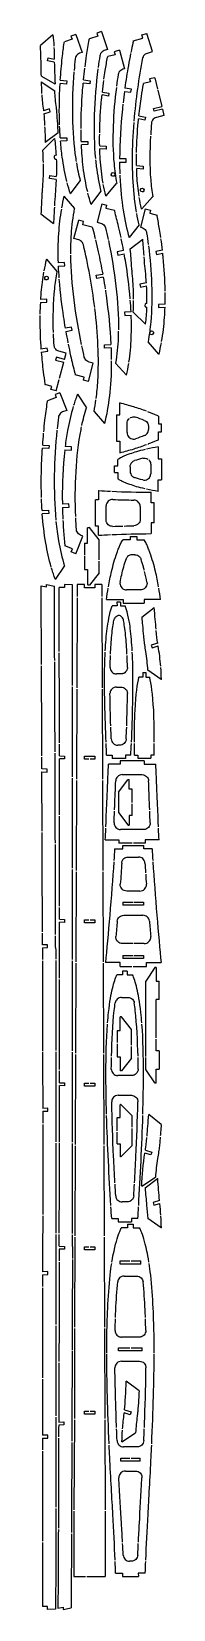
# Model space of a CAD drawing. Header units: millimetres. Extents: x 3 to 99, y 10 to 1219.
import ezdxf

# ---------------------------------------------------------------- set-up
doc = ezdxf.new("R2010")
doc.units = ezdxf.units.MM
doc.layers.get('0').update_dxf_attribs({"linetype": 'CONTINUOUS'})

msp = doc.modelspace()

# ---------------------------------------------------------------- linework, layer by layer
for p, q in [((12.8, 1216.8), (3.4, 1208.6)), ((12.9, 1216.8), (12.8, 1216.8)), ((27.6, 1213.4), (21.7, 1211.3)), ((30.5, 1216.9), (26.8, 1215.6)), ((26.8, 1215.6), (27.6, 1213.4)), ((30.5, 1216.9), (35.3, 1203.2)), ((47.3, 1215.7), (40.9, 1213.6)), ((50.2, 1219.2), (46.5, 1218)), ((46.5, 1218), (47.3, 1215.7)), ((50.2, 1219.2), (54.8, 1205.5)), ((74.6, 1212.1), (81.9, 1214.3)), ((81.2, 1216.7), (84.9, 1217.8)), ((81.9, 1214.3), (81.2, 1216.7)), ((89.2, 1204), (84.9, 1217.8)), ((8.9, 1196.8), (9.3, 1199)), ((9.3, 1199), (14, 1198.1)), ((14, 1198.3), (14, 1198.1)), ((35.3, 1203.2), (33.4, 1202.6)), ((54.8, 1205.5), (52.3, 1204.7)), ((60.6, 1201.5), (55, 1200)), ((64, 1204.9), (60, 1203.8)), ((60, 1203.8), (60.6, 1201.5)), ((64, 1204.9), (67.8, 1190.7)), ((85.4, 1202.8), (89.2, 1204)), ((14, 1195.8), (8.9, 1196.8)), ((67.8, 1190.7), (66.6, 1190.3)), ((3.9, 1180.8), (14.3, 1173.8)), ((4.1, 1185), (14.4, 1179.1)), ((14.3, 1173.8), (14.3, 1173.8)), ((14.4, 1179.1), (14.6, 1179.1)), ((23.4, 1179), (18.5, 1179.5)), ((18.6, 1182), (23.6, 1181.5)), ((23.6, 1181.5), (23.4, 1179)), ((41.2, 1179.1), (36.2, 1179.7)), ((36.5, 1182.2), (41.5, 1181.6)), ((41.5, 1181.6), (41.2, 1179.1)), ((67.8, 1173.4), (72.7, 1172.7)), ((73.1, 1175.2), (68.1, 1175.9)), ((72.7, 1172.7), (73.1, 1175.2)), ((87.7, 1180.6), (82.4, 1179.4)), ((91.1, 1183.9), (87.1, 1183)), ((87.1, 1183), (87.7, 1180.6)), ((91.1, 1183.9), (93.2, 1175.2)), ((93.5, 1174.2), (96.4, 1161.9)), ((55.5, 1169.8), (50.6, 1170.7)), ((50.9, 1172.9), (55.9, 1172.1)), ((55.9, 1172.1), (55.5, 1169.8)), ((90.1, 1160.4), (96.4, 1161.9)), ((10.3, 1160), (5.7, 1158.5)), ((5.9, 1156.2), (10.9, 1157.8)), ((10.9, 1157.8), (10.3, 1160)), ((83.5, 1151.4), (78.7, 1152.3)), ((78.9, 1154.6), (83.9, 1153.6)), ((83.9, 1153.6), (83.5, 1151.4)), ((90.6, 1158.2), (90.1, 1160.4)), ((96.9, 1159.7), (90.6, 1158.2)), ((98.1, 1154.8), (92.4, 1153.5)), ((96.9, 1159.7), (98.1, 1154.8)), ((14.2, 1137.2), (5, 1128)), ((17, 1141.7), (7.1, 1134.1)), ((14.2, 1137.2), (14.2, 1137.1)), ((18.6, 1137.7), (23.6, 1137.9)), ((23.6, 1137.9), (23.7, 1135.4)), ((5, 1128), (4.9, 1128)), ((23.7, 1135.4), (18.8, 1135.3)), ((34.7, 1135), (39.7, 1135.1)), ((39.8, 1132.6), (34.8, 1132.5)), ((39.7, 1135.1), (39.8, 1132.6)), ((48.8, 1131.7), (53.9, 1131.5)), ((53.8, 1129.2), (48.9, 1129.4)), ((53.9, 1131.5), (53.8, 1129.2)), ((69.1, 1121.7), (64.1, 1121.7)), ((64.1, 1119.2), (69.1, 1119.1)), ((69.1, 1119.1), (69.1, 1121.7)), ((77.1, 1116.5), (82.2, 1116.1)), ((82.1, 1113.8), (77.2, 1114.2)), ((82.2, 1116.1), (82.1, 1113.8)), ((10.3, 1106.6), (10.7, 1108.9)), ((15.4, 1105.8), (10.3, 1106.6)), ((10.7, 1108.9), (15.5, 1108.1)), ((26.5, 1094.8), (33.9, 1104.8)), ((53.7, 1093.4), (61.8, 1102.8)), ((61.8, 1102.8), (61.9, 1102.8)), ((21.4, 1093), (21.4, 1093)), ((21.4, 1093), (29.6, 1083.6)), ((26.5, 1094.8), (26.5, 1094.8)), ((42.2, 1086.8), (49.8, 1096.7)), ((53.5, 1093.3), (53.7, 1093.4)), ((81, 1083.4), (89.4, 1092.6)), ((89.4, 1092.6), (89.5, 1092.6)), ((3.7, 1079.5), (13.3, 1072.2)), ((42.2, 1086.8), (42.2, 1086.8)), ((50.4, 1087.2), (46.9, 1073.2)), ((50.4, 1087.2), (54.1, 1086.3)), ((54.1, 1086.3), (53.6, 1084)), ((53.6, 1084), (60.1, 1082.4)), ((83.8, 1083.5), (80, 1069.3)), ((80.8, 1083.3), (81, 1083.4)), ((83.8, 1083.5), (87.8, 1082.4)), ((87.8, 1082.4), (87.2, 1080.1)), ((87.2, 1080.1), (92.8, 1078.6)), ((28.9, 1060.6), (32.7, 1074.6)), ((36.4, 1073.6), (32.7, 1074.6)), ((35.8, 1071.2), (36.4, 1073.6)), ((43.1, 1069.3), (35.8, 1071.2)), ((46.9, 1073.2), (49.5, 1072.5)), ((79.1, 1071), (71.4, 1061.4)), ((80, 1069.3), (81.2, 1069)), ((32.7, 1059.6), (28.9, 1060.6)), ((72.3, 1052.7), (81.8, 1060.2)), ((7.9, 1044.7), (8.1, 1044.7)), ((8.1, 1044.7), (16.2, 1035.2)), ((21.9, 1042.2), (16.9, 1041.9)), ((22, 1039.7), (21.9, 1042.2)), ((67.1, 1051.4), (62.2, 1050.5)), ((62.2, 1050.5), (62.7, 1048)), ((62.7, 1048), (67.6, 1049)), ((96.9, 1051.6), (91.9, 1050.7)), ((91.9, 1050.7), (92.3, 1048.5)), ((92.3, 1048.5), (97.1, 1049.3)), ((16.2, 1035.2), (16.3, 1035.2)), ((17, 1039.4), (22, 1039.7)), ((46.2, 1032.5), (51.1, 1033.4)), ((46.6, 1030), (46.2, 1032.5)), ((51.6, 1030.9), (46.6, 1030)), ((84.6, 1026.6), (79.6, 1025.7)), ((79.6, 1025.7), (80, 1023.4)), ((80, 1023.4), (84.8, 1024.3)), ((3.3, 1011.7), (8.4, 1011.9)), ((8.3, 1014.2), (3.4, 1014)), ((8.4, 1011.9), (8.3, 1014.2)), ((72.9, 1004.5), (67.8, 1004.2)), ((67.8, 1004.2), (68, 1001.7)), ((84, 995.1), (74.6, 1004.1)), ((74.6, 1004.1), (74.6, 1004.1)), ((99, 1010.3), (93.9, 1010.1)), ((93.9, 1010.1), (94, 1007.8)), ((94, 1007.8), (98.9, 1008.1)), ((27.3, 992.8), (22.3, 992)), ((27.7, 990.4), (27.3, 992.8)), ((68, 1001.7), (73, 1002)), ((84, 995.1), (84, 995.3)), ((22.8, 989.5), (27.7, 990.4)), ((86, 981.4), (85.9, 981.5)), ((94.1, 972), (86, 981.4)), ((8.6, 976.6), (3.8, 975.8)), ((4, 973.5), (9, 974.4)), ((9, 974.4), (8.6, 976.6)), ((15.6, 969.7), (15, 967.5)), ((15, 967.5), (21.3, 965.8)), ((21.9, 968), (15.6, 969.7)), ((23.2, 972.8), (17.5, 974.3)), ((21.9, 968), (23.2, 972.8)), ((52.4, 979.2), (57.3, 979.4)), ((52.5, 976.6), (52.4, 979.2)), ((57.5, 976.9), (52.5, 976.6)), ((94.3, 972), (94.1, 972)), ((18, 953.6), (21.3, 965.8)), ((37, 954.4), (30.1, 956.3)), ((40.1, 951.1), (43.9, 965.1)), ((43.9, 965.1), (40.7, 966)), ((69.4, 955.9), (61, 965.2)), ((69.4, 955.9), (69.4, 955.9)), ((12, 947.3), (6.9, 948.7)), ((11.4, 945), (12, 947.3)), ((15.4, 943.9), (11.4, 945)), ((15.4, 943.9), (17.7, 952.6)), ((36.4, 952.1), (37, 954.4)), ((40.1, 951.1), (36.4, 952.1)), ((15.5, 938.8), (8.8, 936.2)), ((18.2, 942.4), (14.6, 941)), ((14.6, 941), (15.5, 938.8)), ((18.2, 942.4), (23.5, 928.9)), ((31.7, 941.3), (38.7, 931)), ((31.7, 941.3), (31.7, 941.3)), ((64.2, 925.5), (64.2, 934.6)), ((23.5, 928.9), (20.4, 927.7)), ((44.5, 928.2), (52.5, 918.8)), ((61.7, 925.5), (64.2, 925.5)), ((61.7, 925.5), (61.7, 905.4)), ((69.8, 911.9), (69.8, 919)), ((93.9, 924.5), (93.9, 918.5)), ((86.2, 916.7), (86.2, 914.2)), ((93.9, 918.5), (96.3, 918.5)), ((93.9, 912.4), (96.3, 912.4)), ((93.9, 906.4), (93.9, 912.4)), ((96.3, 912.4), (96.3, 918.5)), ((9.9, 899.6), (4.9, 899.9)), ((5.1, 902.4), (10.1, 902.1)), ((10.1, 902.1), (9.9, 899.6)), ((22, 898.7), (27.1, 898.4)), ((27.3, 900.9), (22.3, 901.2)), ((27.1, 898.4), (27.3, 900.9)), ((61.7, 905.4), (64.2, 905.4)), ((64.2, 905.4), (64.2, 896.2)), ((93.7, 900.9), (93.7, 891.9)), ((60.2, 886.4), (62.7, 886.4)), ((60.2, 881.3), (60.2, 886.4)), ((62.7, 886.4), (62.7, 891.3)), ((72.2, 885.7), (72.2, 882.1)), ((87.9, 887.4), (87.9, 880.3)), ((93.7, 891.9), (96.1, 891.9)), ((96.1, 891.9), (96.1, 875.8)), ((60.2, 881.3), (62.7, 881.3)), ((62.7, 881.3), (62.7, 876.5)), ((93.7, 866.8), (93.7, 875.8)), ((93.7, 875.8), (96.1, 875.8)), ((45.6, 840.3), (45.6, 860.4)), ((48, 860.4), (45.6, 860.4)), ((48, 867.5), (48, 860.4)), ((88.2, 858), (88.2, 866.2)), ((4.6, 852.2), (9.6, 852.5)), ((9.8, 850), (4.8, 849.7)), ((9.6, 852.5), (9.8, 850)), ((25.1, 857.3), (20.2, 857)), ((20.2, 854.5), (25.3, 854.8)), ((25.3, 854.8), (25.1, 857.3)), ((53.8, 845), (53.8, 855.7)), ((79.9, 855.2), (79.9, 845.5)), ((90.6, 858), (88.2, 858)), ((90.6, 842.7), (90.6, 858)), ((39.5, 827.1), (39.5, 839)), ((48.4, 829.7), (40.9, 839.1)), ((40.9, 839.1), (40.9, 839.1)), ((48, 840.3), (45.6, 840.3)), ((48, 833.2), (48, 840.3)), ((90.6, 842.7), (88.2, 842.7)), ((88.2, 842.7), (88.2, 834.5)), ((27.9, 822.8), (22.1, 825.1)), ((27, 820.6), (27.9, 822.8)), ((30.6, 819.1), (36, 832.6)), ((36, 832.6), (34.2, 833.3)), ((37.1, 827.1), (39.5, 827.1)), ((37.1, 827.1), (37.1, 818.1)), ((48.4, 814.4), (48.4, 829.7)), ((72.2, 829.8), (66.6, 829.8)), ((72.2, 832.2), (72.2, 829.8)), ((72.2, 832.2), (77.3, 832.2)), ((77.3, 832.2), (77.3, 829.8)), ((77.3, 829.8), (82.8, 829.8)), ((30.6, 819.1), (27, 820.6)), ((37.1, 817.1), (37.1, 807)), ((48.4, 804.4), (48.4, 813.4)), ((75.8, 818.3), (73.7, 818.3)), ((14.8, 799.4), (21.8, 809.6)), ((14.8, 799.4), (14.8, 799.4)), ((37.1, 807), (39.5, 807)), ((39.5, 807), (39.5, 795.2)), ((48.4, 804.4), (40.9, 795.1)), ((3.9, 793.6), (3.9, 794.5)), ((3.9, 794.5), (7.9, 793.6)), ((7.9, 793.6), (7.9, 795.5)), ((7.9, 795.5), (14.1, 794.1)), ((21.8, 793.1), (17.8, 793.2)), ((21.8, 795.4), (21.8, 793.1)), ((27.9, 795.2), (21.8, 795.4)), ((31.6, 795.4), (31.5, 786.4)), ((37.1, 795.4), (31.6, 795.4)), ((37.1, 793), (37.1, 795.4)), ((45, 793), (37.1, 793)), ((40.9, 795.1), (40.9, 795)), ((50.5, 795.4), (45, 795.4)), ((45, 795.4), (45, 793)), ((50.5, 795.4), (50.5, 786.4)), ((80.2, 791.4), (69.3, 791.4)), ((31.5, 785.4), (31.3, 716.4)), ((50.5, 785.4), (50.7, 716.4)), ((54, 783.9), (66.7, 783.9)), ((62.1, 779.2), (58.4, 779.2)), ((62, 782), (62.1, 779.2)), ((64.8, 782), (62, 782)), ((64.8, 782), (64.8, 779.2)), ((64.8, 779.2), (68.4, 779.2)), ((66.7, 783.9), (66.7, 781.3)), ((66.7, 781.3), (82.8, 781.3)), ((81.1, 770.4), (90.5, 777.9)), ((95.5, 783.9), (82.8, 783.9)), ((82.8, 783.9), (82.8, 781.3)), ((90.5, 777.9), (90.6, 777.9)), ((93.3, 750.6), (88.3, 749.1)), ((88.3, 749.1), (89, 746.9)), ((89, 746.9), (93.6, 748.4)), ((65.1, 727), (61.7, 727)), ((81.9, 728), (84.1, 728)), ((81.9, 728), (82, 724.4)), ((84.1, 728), (84.1, 724.4)), ((85.6, 729.8), (85.5, 729.8)), ((95.9, 722.8), (85.6, 729.8)), ((31.3, 715.4), (31, 646.4)), ((50.7, 715.4), (51, 646.4)), ((61.6, 716.9), (65.2, 716.9)), ((82, 724.4), (78.9, 724.4)), ((84.1, 724.4), (87.2, 724.4)), ((96.1, 722.8), (95.9, 722.8)), ((64.2, 672.4), (62.6, 672.4)), ((8.5, 654), (4.5, 654.2)), ((8.5, 651.7), (8.5, 654)), ((17.9, 664.2), (21.9, 664)), ((21.9, 661.8), (17.9, 661.9)), ((21.9, 664), (21.9, 661.8)), ((37.1, 661.7), (37.1, 663.9)), ((37.1, 663.9), (45, 663.9)), ((40.5, 661.7), (37.1, 661.7)), ((45, 661.7), (41.5, 661.7)), ((45, 663.9), (45, 661.7)), ((54.1, 664.7), (58.4, 664.7)), ((64.5, 657.9), (55.5, 657.9)), ((58.4, 664.7), (58.4, 662.2)), ((68.5, 662.2), (58.4, 662.2)), ((64.5, 660.3), (64.5, 657.9)), ((82.9, 660.3), (64.5, 660.3)), ((72.7, 664.7), (68.5, 664.7)), ((68.5, 664.7), (68.5, 662.2)), ((75.5, 664.7), (78, 664.7)), ((78, 664.7), (78, 662.3)), ((78, 662.3), (88.1, 662.3)), ((82.9, 660.3), (82.9, 657.9)), ((82.9, 657.9), (91.9, 657.9)), ((88.1, 664.7), (88.1, 662.3)), ((90.5, 664.7), (88.1, 664.7)), ((4.5, 651.9), (8.5, 651.7)), ((31, 645.4), (30.8, 576.4)), ((51, 645.4), (51.2, 576.4)), ((63.3, 636.4), (70.3, 645.9)), ((66.1, 649.8), (81.3, 649.8)), ((70.3, 645.9), (70.3, 646.1)), ((71.3, 638.6), (71.3, 646)), ((63.3, 636.4), (63.3, 620.8)), ((73.7, 638.6), (71.3, 638.6)), ((73.7, 628.5), (73.7, 638.6)), ((63.3, 620.8), (70.3, 611.2)), ((71.3, 618.5), (71.3, 611.1)), ((73.7, 618.5), (71.3, 618.5)), ((73.7, 618.5), (73.7, 627.5)), ((82.6, 607.7), (64.8, 607.7)), ((70.3, 611.2), (70.3, 611.1)), ((53.1, 599.7), (63.6, 599.7)), ((60.2, 592.9), (66.5, 592.9)), ((63.6, 599.7), (63.6, 597.3)), ((73.8, 597.3), (63.6, 597.3)), ((66.5, 595.4), (82.6, 595.4)), ((66.5, 592.9), (66.5, 595.4)), ((83.8, 597.3), (74.8, 597.3)), ((82.6, 592.9), (82.6, 595.4)), ((89, 592.9), (82.6, 592.9)), ((94.3, 599.7), (83.8, 599.7)), ((83.8, 599.7), (83.8, 597.3)), ((70.6, 586.6), (78.6, 586.6)), ((30.8, 575.4), (30.6, 506.4)), ((51.2, 575.4), (51.5, 506.4)), ((79.7, 560.6), (69.5, 560.6)), ((66.6, 552.1), (66.6, 549.8)), ((66.6, 552.1), (74.1, 552.1)), ((82.5, 549.8), (66.6, 549.8)), ((75.1, 552.1), (82.5, 552.1)), ((82.5, 552.1), (82.5, 549.8)), ((17.9, 539), (21.9, 538.8)), ((21.9, 536.5), (17.9, 536.7)), ((21.9, 538.8), (21.9, 536.5)), ((37.1, 536.3), (37.1, 538.6)), ((37.1, 538.6), (40.5, 538.6)), ((45, 536.3), (37.1, 536.3)), ((41.5, 538.6), (45, 538.6)), ((45, 538.6), (45, 536.3)), ((67.2, 542), (82, 542)), ((74.1, 520.3), (66.1, 520.3)), ((83, 520.3), (75.1, 520.3)), ((8.9, 519.4), (4.9, 519.3)), ((4.9, 517), (8.9, 517.2)), ((8.9, 517.3), (8.9, 519.4)), ((8.9, 517.2), (8.9, 517.3)), ((66.6, 511.3), (66.6, 508.9)), ((66.6, 511.3), (74.1, 511.3)), ((82.5, 508.9), (66.6, 508.9)), ((75.1, 511.3), (82.5, 511.3)), ((82.5, 511.3), (82.5, 508.9)), ((30.6, 505.4), (30.3, 436.4)), ((51.5, 505.4), (51.7, 436.4)), ((64.5, 505.7), (53.2, 505.7)), ((66.2, 496.4), (62, 496.4)), ((64.5, 502.7), (64.5, 505.7)), ((64.5, 502.7), (73.5, 502.7)), ((66.2, 499.2), (66.2, 496.4)), ((69.8, 499.2), (66.2, 499.2)), ((69.8, 499.2), (69.8, 496.4)), ((69.8, 496.4), (74, 496.4)), ((74.5, 502.7), (84.6, 502.7)), ((91.2, 501.9), (84.2, 491.6)), ((84.6, 505.7), (95.9, 505.7)), ((84.6, 502.7), (84.6, 505.7)), ((91.2, 502.1), (91.2, 501.9)), ((92, 502.1), (92, 491.5)), ((84.2, 433.9), (84.2, 491.6)), ((92, 491.5), (94.4, 491.5)), ((94.4, 477.4), (94.4, 491.5)), ((65.6, 479.1), (70.4, 479.1)), ((94.4, 477.4), (92, 477.4)), ((92, 448.1), (92, 477.4)), ((64.5, 453.6), (64.5, 464.3)), ((73.2, 454.6), (65.6, 464.3)), ((62.1, 453.6), (64.5, 453.6)), ((62.1, 453.6), (62.1, 444.6)), ((73.2, 442.5), (73.2, 454.6)), ((30.3, 435.4), (30.1, 366.4)), ((51.7, 435.4), (51.9, 366.4)), ((62.1, 443.6), (62.1, 433.5)), ((73.2, 432.5), (73.2, 441.5)), ((92, 438.1), (92, 447.1)), ((94.4, 438.1), (92, 438.1)), ((94.4, 438.1), (94.4, 424)), ((62.1, 433.5), (64.5, 433.5)), ((64.5, 433.5), (64.5, 422.8)), ((73.2, 432.5), (65.6, 422.7)), ((84.2, 423.9), (84.2, 432.9)), ((91.2, 413.6), (84.2, 423.9)), ((92, 424), (94.4, 424)), ((92, 413.4), (92, 424)), ((17.9, 413.7), (21.9, 413.6)), ((17.9, 406), (17.9, 411.5)), ((21.9, 411.3), (17.9, 411.5)), ((21.9, 413.6), (21.9, 411.3)), ((37.1, 411), (37.1, 413.3)), ((37.1, 413.3), (40.5, 413.3)), ((41.5, 413.3), (45, 413.3)), ((45, 413.3), (45, 411)), ((73.3, 419.2), (62.7, 419.2)), ((91.2, 413.4), (91.2, 413.6)), ((5.1, 399.5), (5.1, 394)), ((45, 411), (37.1, 411)), ((62.9, 404.1), (73.1, 404.1)), ((9.1, 394.2), (5.1, 394)), ((5.1, 391.8), (9.1, 391.9)), ((9.1, 391.9), (9.1, 394.2)), ((62.1, 376.9), (62.1, 387)), ((62.1, 387), (64.5, 387)), ((64.5, 387), (64.5, 396.8)), ((73.5, 388.6), (64.9, 396.9)), ((73.5, 388.6), (73.5, 379.6)), ((86.6, 389.4), (86.5, 389.4)), ((96, 381.8), (86.6, 389.4)), ((62.1, 366.9), (62.1, 375.9)), ((73.5, 378.6), (73.5, 365.3)), ((30.1, 365.4), (29.8, 296.4)), ((51.9, 365.4), (52.2, 296.4)), ((62.1, 366.9), (64.5, 366.9)), ((64.5, 366.9), (64.5, 357.1)), ((73.5, 365.3), (64.9, 357)), ((88.1, 358.4), (83.5, 359.8)), ((83.9, 362.1), (88.8, 360.5)), ((88.8, 360.5), (88.1, 358.4)), ((81.2, 334.3), (91.5, 341.3)), ((83.6, 333.2), (93.2, 340.2)), ((91.5, 341.3), (91.6, 341.3)), ((93.2, 340.2), (93.3, 340.2)), ((81.1, 334.3), (81.2, 334.3)), ((70, 322.3), (66, 322.3)), ((94.7, 323.5), (89.7, 322)), ((89.7, 322), (90.4, 319.8)), ((90.4, 319.8), (94.9, 321.2)), ((95, 321), (94.9, 321.2)), ((58, 309.7), (63, 309.7)), ((63, 309.7), (63, 307.2)), ((63, 307.2), (73.1, 307.2)), ((70.2, 302.4), (65.4, 302.4)), ((70.2, 305.3), (70.2, 302.4)), ((70.2, 305.3), (74.6, 305.3)), ((73.1, 309.7), (73.1, 307.2)), ((78.1, 309.7), (73.1, 309.7)), ((74.6, 305.3), (74.6, 302.4)), ((74.6, 302.4), (79.4, 302.4)), ((95.9, 302.6), (85.6, 309.6)), ((96.1, 302.6), (95.9, 302.6)), ((29.8, 295.4), (29.6, 226.4)), ((52.2, 295.4), (52.4, 226.4)), ((17.8, 288.5), (21.8, 288.3)), ((21.8, 286.1), (17.8, 286.2)), ((21.8, 288.3), (21.8, 288.1)), ((21.8, 288.1), (21.8, 286.1)), ((37.1, 285.7), (37.1, 287.9)), ((37.1, 287.9), (40.5, 287.9)), ((45, 285.7), (37.1, 285.7)), ((41.5, 287.9), (45, 287.9)), ((45, 287.9), (45, 285.7)), ((9, 268.9), (5, 268.8)), ((5, 266.5), (9, 266.7)), ((9, 266.7), (9, 268.9)), ((64.5, 274.7), (64.5, 277.1)), ((64.5, 277.1), (71.9, 277.1)), ((80.3, 274.7), (64.5, 274.7)), ((72.9, 277.1), (80.3, 277.1)), ((80.3, 274.7), (80.3, 277.1)), ((67.6, 265.5), (77.2, 265.5)), ((29.6, 225.4), (29.4, 156.4)), ((52.4, 225.4), (52.7, 156.4)), ((79.2, 218.8), (65.6, 218.8)), ((63.3, 208.2), (63.3, 210.4)), ((63.3, 210.4), (71.9, 210.4)), ((81.5, 208.2), (63.3, 208.2)), ((72.9, 210.4), (81.5, 210.4)), ((81.5, 208.2), (81.5, 210.4)), ((65.5, 200.3), (79.3, 200.3)), ((79, 177.6), (69.1, 185.1)), ((37.1, 159.7), (37.1, 162)), ((37.1, 162), (40.5, 162)), ((45, 159.7), (37.1, 159.7)), ((41.5, 162), (45, 162)), ((45, 162), (45, 159.7)), ((72.3, 159.3), (67.7, 160.7)), ((67.9, 163), (72.9, 161.4)), ((72.9, 161.4), (72.3, 159.3)), ((17.4, 153.6), (21.4, 153.8)), ((21.4, 151.5), (17.4, 151.3)), ((21.4, 153.8), (21.4, 151.5)), ((29.4, 155.4), (29.1, 86.4)), ((52.7, 155.4), (52.9, 86.4)), ((65.9, 138.4), (76.3, 145.5)), ((76.3, 145.5), (76.3, 145.5)), ((9, 143.7), (5, 143.6)), ((5, 141.3), (9, 141.4)), ((9, 141.4), (9, 143.7)), ((77.7, 134.7), (67.1, 134.7)), ((64.9, 123.7), (64.9, 126)), ((64.9, 126), (71.9, 126)), ((79.9, 123.7), (64.9, 123.7)), ((72.9, 126), (79.9, 126)), ((79.9, 123.7), (79.9, 126)), ((63.6, 110.5), (63.5, 110.9)), ((68.5, 116.1), (76.3, 116.1)), ((81.2, 110.5), (81.2, 110.9)), ((29.1, 85.4), (29, 35.4)), ((52.9, 85.4), (53.1, 35.4)), ((61, 37.9), (66.3, 37.9)), ((66.3, 37.9), (66.3, 35.4)), ((73.1, 47), (71.7, 47)), ((83.8, 37.9), (78.4, 37.9)), ((78.4, 37.9), (78.5, 35.4)), ((29, 35.4), (38, 35.4)), ((39, 35.4), (53.1, 35.4)), ((66.3, 35.4), (78.5, 35.4)), ((8.9, 12.4), (4.9, 12.3)), ((8.9, 10.1), (8.9, 12.4)), ((15, 10.3), (8.9, 10.1)), ((16.8, 11), (20.8, 11.9)), ((16.8, 11.9), (16.8, 11)), ((20.8, 11.9), (20.8, 10)), ((20.8, 10), (26.9, 11.4))]:
    msp.add_line(p, q)
for points, knots in [([(12.9, 1216.8), (13, 1216.8), (13, 1216.8), (13, 1216.7), (13.3, 1213.8), (13.5, 1211), (13.7, 1208.1)], [0.055841, 0.055841, 0.055841, 0.055841, 0.0618959, 0.0618959, 0.0618959, 0.9367797, 0.9367797, 0.9367797, 0.9367797]), ([(18.6, 1182), (19, 1187.7), (19.5, 1193.5), (20.1, 1199.2), (20.5, 1203), (21, 1206.8), (21.6, 1210.6), (21.6, 1210.8), (21.6, 1211), (21.7, 1211.3)], [9.768242, 9.768242, 9.768242, 9.768242, 12.147125, 12.147125, 12.147125, 13.729758, 13.729758, 13.729758, 13.825769, 13.825769, 13.825769, 13.825769]), ([(37.6, 1192.1), (38, 1195.1), (38.4, 1198), (38.8, 1200.9), (39.4, 1205), (40.1, 1209), (40.8, 1213), (40.8, 1213.2), (40.9, 1213.4), (40.9, 1213.6)], [12.077959, 12.077959, 12.077959, 12.077959, 13.307414, 13.307414, 13.307414, 14.995634, 14.995634, 14.995634, 15.080895, 15.080895, 15.080895, 15.080895]), ([(74.6, 1212.1), (74.5, 1211.7), (74.4, 1211.2), (74.3, 1210.6), (73.8, 1208.2), (73.2, 1205.7), (72.7, 1203.3)], [1.4540144, 1.4540144, 1.4540144, 1.4540144, 1.6056578, 1.6056578, 1.6056578, 2.2682675, 2.2682675, 2.2682675, 2.2682675]), ([(3.8, 1198.3), (3.7, 1201.7), (3.6, 1205.2), (3.4, 1208.6), (3.4, 1208.6), (3.4, 1208.6), (3.4, 1208.6)], [-1.912705, -1.912705, -1.912705, -1.912705, -0.815654, -0.815654, -0.815654, -0.812496, -0.812496, -0.812496, -0.812496]), ([(4.1, 1185), (4.1, 1185), (4.1, 1185), (4.1, 1185), (3.9, 1189.7), (3.8, 1194.1), (3.8, 1198.3)], [-1.235536, -1.235536, -1.235536, -1.235536, -1.232616, -1.232616, -1.232616, 0, 0, 0, 0]), ([(33.4, 1202.6), (32.8, 1202.4), (32.2, 1202.1), (31.7, 1201.6), (31.3, 1201.2), (30.9, 1200.7), (30.6, 1200.2), (30.3, 1199.6), (30.1, 1199), (30.1, 1198.4)], [0, 0, 0, 0, 0.1953222, 0.1953222, 0.1953222, 0.379424, 0.379424, 0.379424, 0.5635257, 0.5635257, 0.5635257, 0.5635257]), ([(52.3, 1204.7), (51.6, 1204.5), (51.1, 1204.1), (50.6, 1203.7), (50.1, 1203.3), (49.7, 1202.8), (49.4, 1202.3), (49.2, 1201.8), (49, 1201.2), (48.9, 1200.6)], [0, 0, 0, 0, 0.1953222, 0.1953222, 0.1953222, 0.3729293, 0.3729293, 0.3729293, 0.5505363, 0.5505363, 0.5505363, 0.5505363]), ([(52.1, 1182.8), (52.4, 1185), (52.8, 1187.1), (53.1, 1189.3), (53.6, 1192.7), (54.2, 1196.1), (54.9, 1199.5), (54.9, 1199.6), (54.9, 1199.8), (55, 1199.9), (55, 1200), (55, 1200), (55, 1200)], [9.093198, 9.093198, 9.093198, 9.093198, 9.75779, 9.75779, 9.75779, 10.815455, 10.815455, 10.815455, 10.864698, 10.864698, 10.864698, 10.868405, 10.868405, 10.868405, 10.868405]), ([(72.5, 1202.3), (71.9, 1199.3), (71.4, 1196.2), (70.8, 1193.2), (69.8, 1187.5), (68.9, 1181.7), (68.1, 1175.9)], [2.356704, 2.356704, 2.356704, 2.356704, 3.177879, 3.177879, 3.177879, 4.716126, 4.716126, 4.716126, 4.716126]), ([(82, 1199), (82.1, 1199.6), (82.4, 1200.3), (82.7, 1200.8), (83.1, 1201.3), (83.4, 1201.7), (83.9, 1202.1), (84.4, 1202.4), (84.9, 1202.7), (85.4, 1202.8)], [0, 0, 0, 0, 0.1953222, 0.1953222, 0.1953222, 0.3666452, 0.3666452, 0.3666452, 0.5379682, 0.5379682, 0.5379682, 0.5379682]), ([(14, 1195.8), (14, 1195.8), (14, 1195.8), (14, 1195.8), (14.1, 1190.6), (14.3, 1185.2), (14.6, 1179.2), (14.6, 1179.2), (14.6, 1179.1), (14.6, 1179.1)], [0.248406, 0.248406, 0.248406, 0.248406, 0.253185, 0.253185, 0.253185, 1.764441, 1.764441, 1.764441, 1.769172, 1.769172, 1.769172, 1.769172]), ([(29.1, 1188.4), (27.2, 1165.8), (27.3, 1141.9), (30.4, 1121.9), (30.5, 1121.1), (30.6, 1120.4), (30.7, 1119.6)], [-8.698448, -8.698448, -8.698448, -8.698448, -2.551453, -2.551453, -2.551453, -2.322923, -2.322923, -2.322923, -2.322923]), ([(66.6, 1190.3), (66, 1190.2), (65.4, 1189.9), (64.9, 1189.5), (64.4, 1189.1), (63.9, 1188.6), (63.6, 1188.1), (63.3, 1187.5), (63.1, 1186.9), (63, 1186.3)], [0, 0, 0, 0, 0.1953222, 0.1953222, 0.1953222, 0.3906445, 0.3906445, 0.3906445, 0.5793424, 0.5793424, 0.5793424, 0.5793424]), ([(3.9, 1180.8), (3.9, 1180.8), (3.9, 1180.7), (3.9, 1180.7), (4, 1177.7), (4.1, 1174.8), (4.3, 1171.8)], [0.0503457, 0.0503457, 0.0503457, 0.0503457, 0.061895, 0.061895, 0.061895, 0.9532638, 0.9532638, 0.9532638, 0.9532638]), ([(15.6, 1160.4), (15.6, 1160.6), (15.6, 1160.8), (15.6, 1161), (15, 1165.3), (14.6, 1169.5), (14.3, 1173.7), (14.3, 1173.7), (14.3, 1173.7), (14.3, 1173.8)], [-2.24468, -2.24468, -2.24468, -2.24468, -2.182907, -2.182907, -2.182907, -0.825012, -0.825012, -0.825012, -0.818968, -0.818968, -0.818968, -0.818968]), ([(18, 1147.7), (17.7, 1157.7), (17.9, 1166.9), (18.2, 1174.6), (18.3, 1176.2), (18.4, 1177.9), (18.5, 1179.5)], [5.555923, 5.555923, 5.555923, 5.555923, 8.745666, 8.745666, 8.745666, 9.422315, 9.422315, 9.422315, 9.422315]), ([(34.5, 1145), (34.5, 1155.3), (35, 1164.8), (35.6, 1172.7), (35.8, 1175.1), (36, 1177.4), (36.2, 1179.7)], [6.072518, 6.072518, 6.072518, 6.072518, 9.37712, 9.37712, 9.37712, 10.347679, 10.347679, 10.347679, 10.347679]), ([(50.9, 1172.9), (50.9, 1172.9), (50.9, 1173), (50.9, 1173), (51.2, 1175.9), (51.6, 1178.9), (52, 1181.8)], [8.0713295, 8.0713295, 8.0713295, 8.0713295, 8.0771184, 8.0771184, 8.0771184, 8.9910799, 8.9910799, 8.9910799, 8.9910799]), ([(61.6, 1176.4), (59.1, 1157.1), (58.1, 1136.3), (59.8, 1118.1), (60.2, 1113), (60.9, 1107.9), (61.9, 1102.9), (61.9, 1102.9), (61.9, 1102.8), (61.9, 1102.8)], [-7.865572, -7.865572, -7.865572, -7.865572, -2.33717, -2.33717, -2.33717, -0.784249, -0.784249, -0.784249, -0.778625, -0.778625, -0.778625, -0.778625]), ([(78.9, 1154.6), (78.9, 1154.6), (78.9, 1154.6), (78.9, 1154.7), (79.4, 1159.7), (80.1, 1164.6), (80.8, 1169.6), (81.3, 1172.7), (81.8, 1175.8), (82.4, 1178.9), (82.4, 1179.1), (82.4, 1179.2), (82.4, 1179.3), (82.4, 1179.4), (82.4, 1179.4), (82.4, 1179.4)], [7.22019, 7.22019, 7.22019, 7.22019, 7.225769, 7.225769, 7.225769, 8.76059, 8.76059, 8.76059, 9.72079, 9.72079, 9.72079, 9.765174, 9.765174, 9.765174, 9.769008, 9.769008, 9.769008, 9.769008]), ([(48.8, 1141.7), (48.9, 1150.4), (49.5, 1159.1), (50.3, 1167.4), (50.4, 1168.5), (50.5, 1169.5), (50.6, 1170.6), (50.6, 1170.6), (50.6, 1170.6), (50.6, 1170.7)], [4.939625, 4.939625, 4.939625, 4.939625, 7.506244, 7.506244, 7.506244, 7.832639, 7.832639, 7.832639, 7.839198, 7.839198, 7.839198, 7.839198]), ([(66.6, 1163.5), (66.4, 1162.2), (66.3, 1160.9), (66.2, 1159.7), (64.9, 1147.4), (64.1, 1134.4), (64.1, 1121.7)], [5.820077, 5.820077, 5.820077, 5.820077, 6.159497, 6.159497, 6.159497, 9.44666, 9.44666, 9.44666, 9.44666]), ([(5.6, 1159.1), (5.6, 1158.9), (5.7, 1158.8), (5.7, 1158.6), (5.7, 1158.6), (5.7, 1158.6), (5.7, 1158.5)], [0, 0, 0, 0, 0.04485883, 0.04485883, 0.04485883, 0.05169602, 0.05169602, 0.05169602, 0.05169602]), ([(5.9, 1156.2), (5.9, 1156.2), (5.9, 1156.2), (5.9, 1156.2), (6.2, 1153.7), (6.4, 1150.6), (6.6, 1147.3)], [0.2501339, 0.2501339, 0.2501339, 0.2501339, 0.2539699, 0.2539699, 0.2539699, 0.8485307, 0.8485307, 0.8485307, 0.8485307]), ([(17, 1141.7), (17, 1141.7), (17, 1141.7), (17, 1141.7), (16.9, 1144), (16.8, 1146.3), (16.6, 1148.5), (16.4, 1151.8), (16.2, 1154.9), (16, 1157.5), (15.9, 1158.5), (15.8, 1159.5), (15.6, 1160.4)], [-1.225222, -1.225222, -1.225222, -1.225222, -1.223394, -1.223394, -1.223394, -0.820117, -0.820117, -0.820117, -0.227691, -0.227691, -0.227691, 0, 0, 0, 0]), ([(77, 1080.8), (76.3, 1085.3), (75.7, 1089.8), (75.2, 1094.4), (73.5, 1111.4), (73.7, 1130.6), (75.2, 1149.6)], [1.788624, 1.788624, 1.788624, 1.788624, 3.17308, 3.17308, 3.17308, 8.344395, 8.344395, 8.344395, 8.344395]), ([(77.1, 1126.5), (77.2, 1134.4), (77.7, 1142.3), (78.4, 1149.9), (78.5, 1150.7), (78.6, 1151.5), (78.6, 1152.3), (78.7, 1152.3), (78.7, 1152.3), (78.7, 1152.3)], [4.401273, 4.401273, 4.401273, 4.401273, 6.738889, 6.738889, 6.738889, 6.981444, 6.981444, 6.981444, 6.988207, 6.988207, 6.988207, 6.988207]), ([(92.4, 1153.5), (91.7, 1153.3), (91.2, 1153.1), (90.6, 1152.7), (90.1, 1152.3), (89.7, 1151.8), (89.3, 1151.3), (89.1, 1151), (89, 1150.6), (88.8, 1150.2), (88.7, 1149.9), (88.6, 1149.5), (88.6, 1149.1)], [0, 0, 0, 0, 0.1953222, 0.1953222, 0.1953222, 0.3906445, 0.3906445, 0.3906445, 0.5069689, 0.5069689, 0.5069689, 0.6232934, 0.6232934, 0.6232934, 0.6232934]), ([(6.6, 1146.3), (6.8, 1142.5), (7, 1138.3), (7.1, 1134.2), (7.1, 1134.2), (7.1, 1134.1), (7.1, 1134.1)], [0.9068765, 0.9068765, 0.9068765, 0.9068765, 1.5699941, 1.5699941, 1.5699941, 1.5762709, 1.5762709, 1.5762709, 1.5762709]), ([(14.2, 1137.1), (14.2, 1137.1), (14.2, 1137.1), (14.2, 1137.1), (14.7, 1133.2), (15.1, 1129), (15.4, 1124.5), (15.4, 1124.4), (15.4, 1124.4), (15.4, 1124.4)], [-0.000028, -0.000028, -0.000028, -0.000028, 0, 0, 0, 1.184827, 1.184827, 1.184827, 1.188801, 1.188801, 1.188801, 1.188801]), ([(48.8, 1131.7), (48.8, 1131.7), (48.8, 1131.7), (48.8, 1131.7), (48.7, 1134.7), (48.7, 1137.7), (48.8, 1140.7)], [3.9554488, 3.9554488, 3.9554488, 3.9554488, 3.9610129, 3.9610129, 3.9610129, 4.8414629, 4.8414629, 4.8414629, 4.8414629]), ([(87.8, 1139.2), (87.1, 1127.7), (87, 1116.3), (87.9, 1105.7), (88.2, 1101.4), (88.7, 1097), (89.5, 1092.6), (89.5, 1092.6), (89.5, 1092.6), (89.5, 1092.6)], [-5.313288, -5.313288, -5.313288, -5.313288, -2.113063, -2.113063, -2.113063, -0.781607, -0.781607, -0.781607, -0.775976, -0.775976, -0.775976, -0.775976]), ([(4.9, 1128), (4.9, 1128), (4.9, 1128), (4.9, 1128), (5.2, 1125), (5.3, 1122), (5.4, 1119)], [0.8311774, 0.8311774, 0.8311774, 0.8311774, 0.8353025, 0.8353025, 0.8353025, 1.7978395, 1.7978395, 1.7978395, 1.7978395]), ([(23.7, 1104.4), (22.1, 1110.5), (21, 1116.7), (20.1, 1123), (19.5, 1127.1), (19.1, 1131.2), (18.8, 1135.3)], [1.075823, 1.075823, 1.075823, 1.075823, 2.999772, 2.999772, 2.999772, 4.249283, 4.249283, 4.249283, 4.249283]), ([(39.6, 1096.5), (38.1, 1102.6), (37, 1108.9), (36.2, 1115.2), (35.5, 1120.9), (35.1, 1126.8), (34.8, 1132.5)], [1.075793, 1.075793, 1.075793, 1.075793, 3.000753, 3.000753, 3.000753, 4.764283, 4.764283, 4.764283, 4.764283]), ([(51.4, 1103.1), (50.4, 1109.2), (49.7, 1115.3), (49.2, 1121.5), (49.1, 1124.1), (48.9, 1126.7), (48.9, 1129.4), (48.9, 1129.4), (48.9, 1129.4), (48.9, 1129.4)], [1.062114, 1.062114, 1.062114, 1.062114, 2.932873, 2.932873, 2.932873, 3.724404, 3.724404, 3.724404, 3.730822, 3.730822, 3.730822, 3.730822]), ([(77.1, 1116.5), (77.1, 1116.5), (77.1, 1116.5), (77.1, 1116.5), (77, 1119.5), (77, 1122.5), (77.1, 1125.5)], [3.4151537, 3.4151537, 3.4151537, 3.4151537, 3.4205694, 3.4205694, 3.4205694, 4.3029595, 4.3029595, 4.3029595, 4.3029595]), ([(5.4, 1118), (5.4, 1116.2), (5.5, 1114.3), (5.4, 1112.4), (5.4, 1107.1), (5.1, 1101.6), (4.6, 1096.2)], [1.904794, 1.904794, 1.904794, 1.904794, 2.504695, 2.504695, 2.504695, 4.192527, 4.192527, 4.192527, 4.192527]), ([(15.4, 1124.4), (14.8, 1124.4), (14.3, 1124.1), (14, 1123.7), (13.7, 1123.1), (13.8, 1122.4), (14.2, 1122), (14.5, 1121.6), (15, 1121.4), (15.5, 1121.5)], [-3.028964, -3.028964, -3.028964, -3.028964, -1.888596, -1.888596, -1.888596, -0.637876, -0.637876, -0.637876, 0.339247, 0.339247, 0.339247, 0.339247]), ([(15.5, 1121.5), (15.5, 1121.5), (15.5, 1121.5), (15.5, 1121.5), (15.7, 1117.3), (15.7, 1112.9), (15.5, 1108.2), (15.5, 1108.1), (15.5, 1108.1), (15.5, 1108.1)], [1.436661, 1.436661, 1.436661, 1.436661, 1.440505, 1.440505, 1.440505, 2.482907, 2.482907, 2.482907, 2.486294, 2.486294, 2.486294, 2.486294]), ([(45.6, 1120.9), (45.8, 1119.2), (46, 1117.5), (46.2, 1115.9), (47, 1109.4), (48.2, 1103.1), (49.8, 1096.7)], [-3.263492, -3.263492, -3.263492, -3.263492, -2.764064, -2.764064, -2.764064, -0.787927, -0.787927, -0.787927, -0.787927]), ([(79, 1093.2), (78.2, 1098.4), (77.7, 1103.6), (77.4, 1108.8), (77.3, 1110.6), (77.2, 1112.3), (77.2, 1114.1), (77.2, 1114.2), (77.2, 1114.2), (77.2, 1114.2)], [1.06123, 1.06123, 1.06123, 1.06123, 2.648664, 2.648664, 2.648664, 3.182671, 3.182671, 3.182671, 3.189307, 3.189307, 3.189307, 3.189307]), ([(15.4, 1105.8), (15.4, 1105.8), (15.4, 1105.8), (15.4, 1105.8), (15.4, 1104.9), (15.3, 1104.1), (15.3, 1103.3), (15.1, 1100.4), (14.9, 1097.5), (14.7, 1094.6)], [2.6532241, 2.6532241, 2.6532241, 2.6532241, 2.6558435, 2.6558435, 2.6558435, 2.831366, 2.831366, 2.831366, 3.4299802, 3.4299802, 3.4299802, 3.4299802]), ([(53.5, 1093.3), (53.5, 1093.3), (53.5, 1093.4), (53.5, 1093.4), (52.7, 1096.3), (52.1, 1099.2), (51.6, 1102.1)], [0.0557787, 0.0557787, 0.0557787, 0.0557787, 0.0619153, 0.0619153, 0.0619153, 0.9610612, 0.9610612, 0.9610612, 0.9610612]), ([(59, 1108.3), (59.6, 1108.3), (60.2, 1108.6), (60.5, 1109.2), (60.7, 1109.7), (60.5, 1110.4), (60.1, 1110.8), (59.6, 1111.2), (58.9, 1111.3), (58.4, 1111), (57.9, 1110.7), (57.6, 1110), (57.7, 1109.4), (57.9, 1108.8), (58.4, 1108.3), (59, 1108.3)], [-3.141593, -3.141593, -3.141593, -3.141593, -1.910109, -1.910109, -1.910109, -0.647112, -0.647112, -0.647112, 0.593226, 0.593226, 0.593226, 1.867409, 1.867409, 1.867409, 3.141593, 3.141593, 3.141593, 3.141593]), ([(64.3, 1109.2), (64.3, 1108.9), (64.3, 1108.6), (64.3, 1108.3), (65.1, 1089.1), (67.7, 1074.1), (71.4, 1061.4)], [10.537421, 10.537421, 10.537421, 10.537421, 10.615022, 10.615022, 10.615022, 15.682782, 15.682782, 15.682782, 15.682782]), ([(4.6, 1096.2), (4.5, 1095.2), (4.4, 1094.2), (4.4, 1093), (4.3, 1091.2), (4.2, 1089), (4.1, 1086.5), (4, 1084.4), (3.9, 1082), (3.7, 1079.5), (3.7, 1079.5), (3.7, 1079.5), (3.7, 1079.5)], [0, 0, 0, 0, 0.2167631, 0.2167631, 0.2167631, 0.5564976, 0.5564976, 0.5564976, 0.8550687, 0.8550687, 0.8550687, 0.8559386, 0.8559386, 0.8559386, 0.8559386]), ([(80.8, 1083.3), (80.8, 1083.4), (80.8, 1083.4), (80.8, 1083.4), (80.2, 1086.3), (79.6, 1089.2), (79.2, 1092.2)], [0.0557858, 0.0557858, 0.0557858, 0.0557858, 0.06191, 0.06191, 0.06191, 0.9603372, 0.9603372, 0.9603372, 0.9603372]), ([(81.3, 1096.3), (81.8, 1096.2), (82.5, 1096.6), (82.7, 1097.1), (83, 1097.6), (82.8, 1098.4), (82.4, 1098.8), (81.9, 1099.2), (81.2, 1099.3), (80.7, 1099), (80.2, 1098.7), (79.9, 1098), (80, 1097.4), (80.1, 1096.8), (80.6, 1096.3), (81.3, 1096.3)], [-3.141593, -3.141593, -3.141593, -3.141593, -1.910109, -1.910109, -1.910109, -0.647112, -0.647112, -0.647112, 0.593226, 0.593226, 0.593226, 1.867409, 1.867409, 1.867409, 3.141593, 3.141593, 3.141593, 3.141593]), ([(14.1, 1084.6), (13.9, 1080.1), (13.6, 1076.2), (13.3, 1072.3), (13.3, 1072.2), (13.3, 1072.2), (13.3, 1072.2)], [0.6179931, 0.6179931, 0.6179931, 0.6179931, 1.3371873, 1.3371873, 1.3371873, 1.3416675, 1.3416675, 1.3416675, 1.3416675]), ([(19.4, 1083.2), (18.3, 1077), (17.6, 1070.8), (17.2, 1064.5), (16.7, 1057), (16.6, 1049.3), (16.9, 1041.9)], [1.075206, 1.075206, 1.075206, 1.075206, 2.978448, 2.978448, 2.978448, 5.269575, 5.269575, 5.269575, 5.269575]), ([(26.7, 1048.9), (26.7, 1054), (26.8, 1059.1), (27.1, 1063.9), (27.5, 1070.5), (28.3, 1077.1), (29.6, 1083.6)], [-4.259981, -4.259981, -4.259981, -4.259981, -2.793426, -2.793426, -2.793426, -0.786304, -0.786304, -0.786304, -0.786304]), ([(65.2, 1061.3), (64.6, 1064.2), (63.9, 1067.1), (63.2, 1069.9), (62.3, 1073.9), (61.3, 1077.8), (60.3, 1081.8), (60.2, 1082), (60.2, 1082.2), (60.1, 1082.4)], [12.077959, 12.077959, 12.077959, 12.077959, 13.307414, 13.307414, 13.307414, 14.995634, 14.995634, 14.995634, 15.080895, 15.080895, 15.080895, 15.080895]), ([(95.6, 1061.5), (95.3, 1063.6), (95, 1065.8), (94.7, 1067.9), (94.1, 1071.3), (93.5, 1074.7), (92.9, 1078.1), (92.9, 1078.3), (92.8, 1078.4), (92.8, 1078.6), (92.8, 1078.6), (92.8, 1078.6), (92.8, 1078.6)], [9.093198, 9.093198, 9.093198, 9.093198, 9.75779, 9.75779, 9.75779, 10.815455, 10.815455, 10.815455, 10.864698, 10.864698, 10.864698, 10.868405, 10.868405, 10.868405, 10.868405]), ([(43.1, 1069.3), (43.2, 1068.8), (43.3, 1068.4), (43.5, 1067.8), (44.1, 1065.4), (44.8, 1063), (45.4, 1060.6)], [1.4540144, 1.4540144, 1.4540144, 1.4540144, 1.6056578, 1.6056578, 1.6056578, 2.2682675, 2.2682675, 2.2682675, 2.2682675]), ([(49.5, 1072.5), (50.2, 1072.4), (50.8, 1072.1), (51.3, 1071.7), (51.8, 1071.4), (52.2, 1070.9), (52.5, 1070.4), (52.9, 1069.9), (53.1, 1069.4), (53.3, 1068.8)], [0, 0, 0, 0, 0.1953222, 0.1953222, 0.1953222, 0.3729293, 0.3729293, 0.3729293, 0.5505363, 0.5505363, 0.5505363, 0.5505363]), ([(81.2, 1069), (81.8, 1068.8), (82.4, 1068.5), (82.9, 1068.1), (83.4, 1067.7), (83.8, 1067.3), (84.2, 1066.7), (84.5, 1066.2), (84.7, 1065.6), (84.8, 1065)], [0, 0, 0, 0, 0.1953222, 0.1953222, 0.1953222, 0.3906445, 0.3906445, 0.3906445, 0.5793424, 0.5793424, 0.5793424, 0.5793424]), ([(36.3, 1055.9), (36.1, 1056.5), (35.9, 1057.1), (35.5, 1057.7), (35.1, 1058.1), (34.7, 1058.5), (34.2, 1058.9), (33.8, 1059.2), (33.2, 1059.4), (32.7, 1059.6)], [0, 0, 0, 0, 0.1953222, 0.1953222, 0.1953222, 0.3666452, 0.3666452, 0.3666452, 0.5379682, 0.5379682, 0.5379682, 0.5379682]), ([(45.6, 1059.6), (46.3, 1056.6), (47, 1053.6), (47.7, 1050.5), (48.9, 1044.9), (50.1, 1039.1), (51.1, 1033.4)], [2.356704, 2.356704, 2.356704, 2.356704, 3.177879, 3.177879, 3.177879, 4.716126, 4.716126, 4.716126, 4.716126]), ([(73.6, 1036), (73.4, 1036.9), (73.4, 1037.9), (73.3, 1039.1), (73.2, 1040.9), (73, 1043.1), (72.9, 1045.6), (72.7, 1047.8), (72.5, 1050.2), (72.3, 1052.6), (72.3, 1052.7), (72.3, 1052.7), (72.3, 1052.7)], [0, 0, 0, 0, 0.2167631, 0.2167631, 0.2167631, 0.5564976, 0.5564976, 0.5564976, 0.8550687, 0.8550687, 0.8550687, 0.8563342, 0.8563342, 0.8563342, 0.8563342]), ([(82.9, 1047.7), (82.5, 1052.2), (82.2, 1056.1), (81.8, 1060.1), (81.8, 1060.1), (81.8, 1060.1), (81.8, 1060.2)], [0.6180311, 0.6180311, 0.6180311, 0.6180311, 1.3371873, 1.3371873, 1.3371873, 1.3437043, 1.3437043, 1.3437043, 1.3437043]), ([(86.2, 1055.1), (88.6, 1035.8), (89.6, 1014.9), (88, 996.7), (87.5, 991.6), (86.9, 986.6), (85.9, 981.5), (85.9, 981.5), (85.9, 981.5), (85.9, 981.5)], [-7.865572, -7.865572, -7.865572, -7.865572, -2.33717, -2.33717, -2.33717, -0.784249, -0.784249, -0.784249, -0.778625, -0.778625, -0.778625, -0.778625]), ([(96.9, 1051.6), (96.9, 1051.6), (96.9, 1051.6), (96.9, 1051.6), (96.5, 1054.6), (96.2, 1057.5), (95.8, 1060.5)], [8.0713295, 8.0713295, 8.0713295, 8.0713295, 8.0771184, 8.0771184, 8.0771184, 8.9910799, 8.9910799, 8.9910799, 8.9910799]), ([(7.9, 1044.7), (7.9, 1044.7), (7.9, 1044.7), (7.9, 1044.7), (7.2, 1041.8), (6.5, 1038.8), (6, 1035.9)], [0.0557858, 0.0557858, 0.0557858, 0.0557858, 0.06191, 0.06191, 0.06191, 0.9603372, 0.9603372, 0.9603372, 0.9603372]), ([(72.2, 1014.5), (71.4, 1024.8), (70.1, 1034.3), (68.8, 1042.1), (68.4, 1044.4), (68, 1046.7), (67.6, 1049)], [6.072518, 6.072518, 6.072518, 6.072518, 9.37712, 9.37712, 9.37712, 10.347679, 10.347679, 10.347679, 10.347679]), ([(99, 1020.3), (98.8, 1029), (98.3, 1037.8), (97.5, 1046.1), (97.4, 1047.1), (97.3, 1048.2), (97.1, 1049.2), (97.1, 1049.3), (97.1, 1049.3), (97.1, 1049.3)], [4.939625, 4.939625, 4.939625, 4.939625, 7.506244, 7.506244, 7.506244, 7.832639, 7.832639, 7.832639, 7.839198, 7.839198, 7.839198, 7.839198]), ([(5.8, 1034.9), (4.9, 1029.8), (4.2, 1024.6), (3.8, 1019.4), (3.6, 1017.6), (3.5, 1015.8), (3.4, 1014), (3.4, 1014), (3.4, 1014), (3.4, 1014)], [1.06123, 1.06123, 1.06123, 1.06123, 2.648664, 2.648664, 2.648664, 3.182671, 3.182671, 3.182671, 3.189307, 3.189307, 3.189307, 3.189307]), ([(8, 1031.8), (7.4, 1031.7), (6.8, 1031.3), (6.7, 1030.7), (6.5, 1030.1), (6.8, 1029.5), (7.3, 1029.1), (7.8, 1028.8), (8.5, 1028.8), (9, 1029.2), (9.4, 1029.6), (9.6, 1030.3), (9.4, 1030.9), (9.2, 1031.4), (8.6, 1031.8), (8, 1031.8)], [-3.141593, -3.141593, -3.141593, -3.141593, -1.910109, -1.910109, -1.910109, -0.647112, -0.647112, -0.647112, 0.593226, 0.593226, 0.593226, 1.867409, 1.867409, 1.867409, 3.141593, 3.141593, 3.141593, 3.141593]), ([(13.3, 988.7), (13, 1000.2), (13.2, 1011.6), (14.3, 1022.1), (14.8, 1026.5), (15.4, 1030.8), (16.3, 1035.2), (16.3, 1035.2), (16.3, 1035.2), (16.3, 1035.2)], [-5.313288, -5.313288, -5.313288, -5.313288, -2.113063, -2.113063, -2.113063, -0.781607, -0.781607, -0.781607, -0.775976, -0.775976, -0.775976, -0.775976]), ([(17.6, 1029.5), (18.4, 1018.4), (19.7, 1008.4), (20.9, 1001), (21.3, 998), (21.8, 995), (22.3, 992)], [6.592664, 6.592664, 6.592664, 6.592664, 10.235894, 10.235894, 10.235894, 11.722405, 11.722405, 11.722405, 11.722405]), ([(74.8, 1014.1), (74.8, 1016), (74.8, 1017.9), (74.7, 1019.8), (74.6, 1025.1), (74.1, 1030.5), (73.6, 1036)], [1.903058, 1.903058, 1.903058, 1.903058, 2.504695, 2.504695, 2.504695, 4.192527, 4.192527, 4.192527, 4.192527]), ([(84.6, 1026.6), (84.6, 1026.6), (84.6, 1026.6), (84.6, 1026.6), (84.6, 1027.4), (84.5, 1028.3), (84.4, 1029.1), (84.2, 1032), (84, 1034.9), (83.6, 1037.8)], [2.6520333, 2.6520333, 2.6520333, 2.6520333, 2.6558435, 2.6558435, 2.6558435, 2.831366, 2.831366, 2.831366, 3.4299802, 3.4299802, 3.4299802, 3.4299802]), ([(53.2, 1021), (53.3, 1019.8), (53.5, 1018.5), (53.7, 1017.2), (55.4, 1005), (56.8, 992.1), (57.3, 979.4)], [5.820077, 5.820077, 5.820077, 5.820077, 6.159497, 6.159497, 6.159497, 9.44666, 9.44666, 9.44666, 9.44666]), ([(85, 1010.8), (85, 1010.9), (85, 1010.9), (85, 1010.9), (85.1, 1015), (85, 1019.5), (84.8, 1024.2), (84.8, 1024.2), (84.8, 1024.3), (84.8, 1024.3)], [1.434873, 1.434873, 1.434873, 1.434873, 1.440505, 1.440505, 1.440505, 2.482907, 2.482907, 2.482907, 2.487833, 2.487833, 2.487833, 2.487833]), ([(99, 1010.3), (99, 1010.3), (99, 1010.4), (99, 1010.4), (99, 1013.3), (99, 1016.3), (99, 1019.3)], [3.9554488, 3.9554488, 3.9554488, 3.9554488, 3.9610129, 3.9610129, 3.9610129, 4.8414629, 4.8414629, 4.8414629, 4.8414629]), ([(3.3, 1011.7), (3.3, 1011.7), (3.3, 1011.7), (3.3, 1011.6), (3.1, 1008.7), (3, 1005.7), (3, 1002.7)], [3.4151537, 3.4151537, 3.4151537, 3.4151537, 3.4205694, 3.4205694, 3.4205694, 4.3029595, 4.3029595, 4.3029595, 4.3029595]), ([(46.1, 938), (46.7, 942.6), (47.1, 947.1), (47.4, 951.7), (48.4, 968.7), (47.4, 987.9), (45.1, 1006.9)], [1.788624, 1.788624, 1.788624, 1.788624, 3.17308, 3.17308, 3.17308, 8.344395, 8.344395, 8.344395, 8.344395]), ([(74.6, 1004.1), (74.6, 1004.1), (74.6, 1004.2), (74.6, 1004.2), (74.7, 1007.1), (74.8, 1010.1), (74.8, 1013.1)], [0.829302, 0.829302, 0.829302, 0.829302, 0.8353025, 0.8353025, 0.8353025, 1.7960894, 1.7960894, 1.7960894, 1.7960894]), ([(85, 1010.8), (84.5, 1010.9), (84, 1010.7), (83.6, 1010.3), (83.3, 1009.8), (83.3, 1009), (83.7, 1008.6), (84, 1008.2), (84.5, 1007.9), (85, 1008)], [-0.353916, -0.353916, -0.353916, -0.353916, 0.748353, 0.748353, 0.748353, 2.007439, 2.007439, 2.007439, 3.043634, 3.043634, 3.043634, 3.043634]), ([(84, 995.3), (84, 995.3), (84, 995.3), (84, 995.3), (84.5, 999.2), (84.8, 1003.4), (85, 1007.9), (85, 1007.9), (85, 1008), (85, 1008)], [-0.000041, -0.000041, -0.000041, -0.000041, 0, 0, 0, 1.184827, 1.184827, 1.184827, 1.190649, 1.190649, 1.190649, 1.190649]), ([(96.3, 981.8), (97.4, 987.8), (98.1, 993.9), (98.5, 1000.1), (98.7, 1002.7), (98.8, 1005.3), (98.9, 1008), (98.9, 1008), (98.9, 1008), (98.9, 1008.1)], [1.062114, 1.062114, 1.062114, 1.062114, 2.932873, 2.932873, 2.932873, 3.724404, 3.724404, 3.724404, 3.730822, 3.730822, 3.730822, 3.730822]), ([(3, 1001.7), (2.9, 993.8), (3.1, 985.8), (3.6, 978.2), (3.7, 977.4), (3.8, 976.6), (3.8, 975.9), (3.8, 975.8), (3.8, 975.8), (3.8, 975.8)], [4.401273, 4.401273, 4.401273, 4.401273, 6.738889, 6.738889, 6.738889, 6.981444, 6.981444, 6.981444, 6.988207, 6.988207, 6.988207, 6.988207]), ([(71.2, 965.8), (72.2, 972), (72.7, 978.3), (73, 984.7), (73.2, 990.5), (73.2, 996.3), (73, 1002)], [1.075793, 1.075793, 1.075793, 1.075793, 3.000753, 3.000753, 3.000753, 4.764283, 4.764283, 4.764283, 4.764283]), ([(24.6, 979.7), (25.2, 976.7), (25.9, 973.8), (26.5, 970.8), (27.5, 966.4), (28.6, 961.9), (29.8, 957.5), (29.9, 957.1), (30, 956.7), (30.1, 956.3)], [13.743676, 13.743676, 13.743676, 13.743676, 15.211401, 15.211401, 15.211401, 17.433313, 17.433313, 17.433313, 17.637531, 17.637531, 17.637531, 17.637531]), ([(63.1, 989.6), (63.1, 987.9), (63.1, 986.2), (63, 984.6), (62.7, 978.1), (62.1, 971.6), (61, 965.2)], [-3.263492, -3.263492, -3.263492, -3.263492, -2.764064, -2.764064, -2.764064, -0.787927, -0.787927, -0.787927, -0.787927]), ([(88.7, 986.9), (89.3, 987), (89.9, 987.4), (90, 988), (90.2, 988.6), (89.9, 989.2), (89.4, 989.6), (88.9, 989.9), (88.2, 989.9), (87.7, 989.5), (87.3, 989.1), (87.1, 988.4), (87.3, 987.9), (87.5, 987.3), (88.1, 986.9), (88.7, 986.9)], [-3.141593, -3.141593, -3.141593, -3.141593, -1.910109, -1.910109, -1.910109, -0.647112, -0.647112, -0.647112, 0.593226, 0.593226, 0.593226, 1.867409, 1.867409, 1.867409, 3.141593, 3.141593, 3.141593, 3.141593]), ([(94.3, 972), (94.3, 972), (94.3, 972), (94.3, 972), (95, 974.9), (95.6, 977.8), (96.2, 980.8)], [0.0557787, 0.0557787, 0.0557787, 0.0557787, 0.0619153, 0.0619153, 0.0619153, 0.9610612, 0.9610612, 0.9610612, 0.9610612]), ([(4, 973.5), (4, 973.5), (4, 973.5), (4, 973.5), (4.4, 968.5), (4.9, 963.5), (5.5, 958.5), (5.9, 955.4), (6.3, 952.3), (6.8, 949.1), (6.8, 949), (6.8, 948.9), (6.8, 948.7), (6.8, 948.7), (6.8, 948.7), (6.9, 948.7)], [7.22019, 7.22019, 7.22019, 7.22019, 7.225769, 7.225769, 7.225769, 8.76059, 8.76059, 8.76059, 9.72079, 9.72079, 9.72079, 9.765174, 9.765174, 9.765174, 9.769008, 9.769008, 9.769008, 9.769008]), ([(17.5, 974.3), (16.9, 974.5), (16.3, 974.7), (15.8, 975.1), (15.3, 975.5), (14.8, 976), (14.5, 976.6), (14.3, 976.9), (14.2, 977.2), (14.1, 977.6), (13.9, 978), (13.9, 978.4), (13.8, 978.7)], [0, 0, 0, 0, 0.1953222, 0.1953222, 0.1953222, 0.3906445, 0.3906445, 0.3906445, 0.5069689, 0.5069689, 0.5069689, 0.6232934, 0.6232934, 0.6232934, 0.6232934]), ([(40.7, 966), (40, 966.1), (39.4, 966.4), (38.9, 966.8), (38.4, 967.2), (38, 967.6), (37.7, 968.1), (37.4, 968.6), (37.2, 969.1), (37, 969.7)], [0, 0, 0, 0, 0.1953222, 0.1953222, 0.1953222, 0.3682984, 0.3682984, 0.3682984, 0.5412745, 0.5412745, 0.5412745, 0.5412745]), ([(57.7, 966.9), (57.7, 966.6), (57.7, 966.3), (57.7, 966), (57.7, 946.8), (55.7, 931.7), (52.5, 918.8)], [10.537421, 10.537421, 10.537421, 10.537421, 10.615022, 10.615022, 10.615022, 15.682782, 15.682782, 15.682782, 15.682782]), ([(5.9, 912.4), (6.2, 915.4), (6.5, 918.4), (6.8, 921.4), (7.4, 926), (8, 930.5), (8.6, 935), (8.7, 935.4), (8.7, 935.8), (8.8, 936.2)], [13.743676, 13.743676, 13.743676, 13.743676, 15.211401, 15.211401, 15.211401, 17.433313, 17.433313, 17.433313, 17.637531, 17.637531, 17.637531, 17.637531]), ([(28.5, 931.8), (26.7, 925.8), (25.3, 919.6), (24.2, 913.4), (23.4, 909.3), (22.8, 905.2), (22.3, 901.2)], [1.075823, 1.075823, 1.075823, 1.075823, 2.999772, 2.999772, 2.999772, 4.249283, 4.249283, 4.249283, 4.249283]), ([(84.7, 928.3), (81.5, 929.5), (78.2, 930.6), (74.9, 931.6), (71.4, 932.7), (67.9, 933.7), (64.3, 934.6), (64.2, 934.6), (64.2, 934.6), (64.2, 934.6)], [0.5478922, 0.5478922, 0.5478922, 0.5478922, 0.6424493, 0.6424493, 0.6424493, 0.7407944, 0.7407944, 0.7407944, 0.7414699, 0.7414699, 0.7414699, 0.7414699]), ([(20.4, 927.7), (19.7, 927.5), (19.2, 927.1), (18.7, 926.7), (18.3, 926.3), (17.9, 925.8), (17.7, 925.3), (17.4, 924.8), (17.2, 924.2), (17.2, 923.6)], [0, 0, 0, 0, 0.1953222, 0.1953222, 0.1953222, 0.3682984, 0.3682984, 0.3682984, 0.5412745, 0.5412745, 0.5412745, 0.5412745]), ([(69.8, 919), (69.8, 919.6), (69.9, 920.3), (70.2, 920.9), (70.4, 921.5), (70.8, 922), (71.2, 922.5), (71.3, 922.5), (71.4, 922.6), (71.5, 922.7)], [0, 0, 0, 0, 0.1953222, 0.1953222, 0.1953222, 0.3906445, 0.3906445, 0.3906445, 0.423612, 0.423612, 0.423612, 0.423612]), ([(72.3, 923.3), (72.4, 923.4), (72.6, 923.5), (72.8, 923.5), (73.4, 923.8), (73.9, 923.9), (74.5, 923.9), (75.1, 924), (75.7, 923.9), (76.3, 923.7)], [0.5252514, 0.5252514, 0.5252514, 0.5252514, 0.5859667, 0.5859667, 0.5859667, 0.7673976, 0.7673976, 0.7673976, 0.9488285, 0.9488285, 0.9488285, 0.9488285]), ([(83, 921.3), (83.6, 921.1), (84.1, 920.7), (84.6, 920.3), (85.1, 919.9), (85.5, 919.3), (85.7, 918.8), (85.9, 918.4), (86, 918.1), (86.1, 917.7), (86.2, 917.4), (86.2, 917), (86.2, 916.7)], [0, 0, 0, 0, 0.1953222, 0.1953222, 0.1953222, 0.3906445, 0.3906445, 0.3906445, 0.4984023, 0.4984023, 0.4984023, 0.6061602, 0.6061602, 0.6061602, 0.6061602]), ([(93.9, 924.5), (93.9, 924.5), (93.9, 924.5), (93.9, 924.5), (93.6, 924.7), (93.2, 924.9), (92.8, 925), (92.4, 925.2), (90.1, 926.2), (87, 927.4), (86.5, 927.6), (86.1, 927.8), (85.6, 927.9)], [0.3366136, 0.3366136, 0.3366136, 0.3366136, 0.3394658, 0.3394658, 0.3394658, 0.4338522, 0.4338522, 0.4338522, 0.525159, 0.525159, 0.525159, 0.5387121, 0.5387121, 0.5387121, 0.5387121]), ([(30.4, 847.6), (29.5, 870.3), (30.6, 894.2), (34.5, 914.1), (34.6, 914.9), (34.8, 915.6), (34.9, 916.3)], [-8.698448, -8.698448, -8.698448, -8.698448, -2.551453, -2.551453, -2.551453, -2.322923, -2.322923, -2.322923, -2.322923]), ([(69.8, 911.9), (69.8, 911.2), (69.9, 910.6), (70.2, 910), (70.4, 909.4), (70.8, 908.9), (71.2, 908.4), (71.7, 907.9), (72.2, 907.6), (72.8, 907.3), (73.4, 907.1), (73.9, 907), (74.5, 906.9), (75.1, 906.9), (75.7, 907), (76.3, 907.2)], [0, 0, 0, 0, 0.1953222, 0.1953222, 0.1953222, 0.3906445, 0.3906445, 0.3906445, 0.5859667, 0.5859667, 0.5859667, 0.7673976, 0.7673976, 0.7673976, 0.9488285, 0.9488285, 0.9488285, 0.9488285]), ([(83, 909.6), (83.6, 909.8), (84.1, 910.1), (84.6, 910.6), (85.1, 911), (85.5, 911.5), (85.7, 912.1), (85.9, 912.4), (86, 912.8), (86.1, 913.1), (86.2, 913.5), (86.2, 913.8), (86.2, 914.2)], [0, 0, 0, 0, 0.1953222, 0.1953222, 0.1953222, 0.3906445, 0.3906445, 0.3906445, 0.4984023, 0.4984023, 0.4984023, 0.6061602, 0.6061602, 0.6061602, 0.6061602]), ([(4.2, 862.1), (3.8, 873.3), (4.1, 883.3), (4.4, 890.8), (4.5, 893.8), (4.7, 896.9), (4.9, 899.9)], [6.592664, 6.592664, 6.592664, 6.592664, 10.235894, 10.235894, 10.235894, 11.722405, 11.722405, 11.722405, 11.722405]), ([(22, 898.7), (20.5, 885.1), (20.1, 872.1), (20.1, 861.9), (20.2, 860.3), (20.2, 858.7), (20.2, 857)], [4.506974, 4.506974, 4.506974, 4.506974, 8.745666, 8.745666, 8.745666, 9.422315, 9.422315, 9.422315, 9.422315]), ([(83.8, 899), (78.7, 897.8), (75, 896.7), (71.9, 895.6), (70.9, 895.2), (70, 894.9), (69, 894.5), (68.7, 894.4), (68.3, 894.2), (67.9, 894.1), (67.7, 894), (67.1, 893.7), (66.2, 893.3), (66.2, 893.3), (65.2, 892.8), (63.8, 891.9), (63.4, 891.7), (63.1, 891.5), (62.7, 891.3), (62.7, 891.3), (62.7, 891.3), (62.7, 891.3)], [1.306315, 1.306315, 1.306315, 1.306315, 2.907022, 2.907022, 2.907022, 3.39211, 3.39211, 3.39211, 3.577896, 3.577896, 3.577896, 3.716684, 3.716684, 3.716684, 3.729154, 3.729154, 3.729154, 3.73211, 3.73211, 3.73211, 3.732181, 3.732181, 3.732181, 3.732181]), ([(84.7, 902.6), (81.5, 901.4), (78.2, 900.3), (74.9, 899.2), (71.4, 898.2), (67.9, 897.2), (64.3, 896.3), (64.2, 896.2), (64.2, 896.2), (64.2, 896.2)], [0.5478922, 0.5478922, 0.5478922, 0.5478922, 0.6424493, 0.6424493, 0.6424493, 0.7407944, 0.7407944, 0.7407944, 0.7414699, 0.7414699, 0.7414699, 0.7414699]), ([(93.7, 900.9), (93.6, 900.9), (93.6, 900.9), (93.6, 900.9), (90.6, 900.4), (87.8, 899.9), (84.8, 899.2)], [0.2892572, 0.2892572, 0.2892572, 0.2892572, 0.2964577, 0.2964577, 0.2964577, 1.2054086, 1.2054086, 1.2054086, 1.2054086]), ([(93.9, 906.4), (93.9, 906.4), (93.9, 906.4), (93.9, 906.4), (93.6, 906.2), (93.2, 906), (92.8, 905.8), (92.4, 905.6), (90.1, 904.7), (87, 903.5), (86.5, 903.3), (86.1, 903.1), (85.6, 902.9)], [0.3366136, 0.3366136, 0.3366136, 0.3366136, 0.3394658, 0.3394658, 0.3394658, 0.4338522, 0.4338522, 0.4338522, 0.525159, 0.525159, 0.525159, 0.5387121, 0.5387121, 0.5387121, 0.5387121]), ([(72.2, 885.7), (72.2, 886.3), (72.3, 887), (72.6, 887.6), (72.8, 888.2), (73.2, 888.7), (73.6, 889.2), (73.9, 889.4), (74.2, 889.7), (74.5, 889.9), (74.9, 890.1), (75.2, 890.3), (75.6, 890.4)], [0, 0, 0, 0, 0.1953222, 0.1953222, 0.1953222, 0.3906445, 0.3906445, 0.3906445, 0.5090359, 0.5090359, 0.5090359, 0.6274273, 0.6274273, 0.6274273, 0.6274273]), ([(81.8, 892.2), (82.4, 892.3), (83, 892.4), (83.7, 892.3), (84.3, 892.2), (84.9, 892), (85.5, 891.7), (85.5, 891.6), (85.6, 891.6), (85.6, 891.6)], [0, 0, 0, 0, 0.1953222, 0.1953222, 0.1953222, 0.3906445, 0.3906445, 0.3906445, 0.4063056, 0.4063056, 0.4063056, 0.4063056]), ([(86.4, 891), (86.6, 890.8), (86.8, 890.6), (86.9, 890.4), (87.2, 890), (87.5, 889.5), (87.7, 889), (87.9, 888.5), (87.9, 887.9), (87.9, 887.4)], [0.5079061, 0.5079061, 0.5079061, 0.5079061, 0.5859667, 0.5859667, 0.5859667, 0.7500498, 0.7500498, 0.7500498, 0.9141329, 0.9141329, 0.9141329, 0.9141329]), ([(83.8, 868.8), (78.7, 869.9), (75, 871), (71.9, 872.2), (70.9, 872.5), (70, 872.9), (69, 873.2), (68.7, 873.4), (68.3, 873.5), (67.9, 873.7), (67.7, 873.8), (67.1, 874), (66.2, 874.4), (66.2, 874.5), (65.2, 875), (63.8, 875.8), (63.4, 876), (63.1, 876.2), (62.7, 876.5), (62.7, 876.5), (62.7, 876.5), (62.7, 876.5)], [1.306315, 1.306315, 1.306315, 1.306315, 2.907022, 2.907022, 2.907022, 3.39211, 3.39211, 3.39211, 3.577896, 3.577896, 3.577896, 3.716684, 3.716684, 3.716684, 3.729154, 3.729154, 3.729154, 3.73211, 3.73211, 3.73211, 3.732181, 3.732181, 3.732181, 3.732181]), ([(72.2, 882.1), (72.2, 881.4), (72.3, 880.8), (72.6, 880.2), (72.8, 879.6), (73.2, 879), (73.6, 878.6), (73.9, 878.3), (74.2, 878.1), (74.5, 877.9), (74.9, 877.6), (75.2, 877.5), (75.6, 877.4)], [0, 0, 0, 0, 0.1953222, 0.1953222, 0.1953222, 0.3906445, 0.3906445, 0.3906445, 0.5090359, 0.5090359, 0.5090359, 0.6274273, 0.6274273, 0.6274273, 0.6274273]), ([(81.8, 875.6), (82.4, 875.4), (83, 875.4), (83.7, 875.5), (84.3, 875.5), (84.9, 875.8), (85.5, 876.1), (86, 876.4), (86.5, 876.8), (86.9, 877.3), (87.2, 877.8), (87.5, 878.2), (87.7, 878.8), (87.9, 879.3), (87.9, 879.8), (87.9, 880.3)], [0, 0, 0, 0, 0.1953222, 0.1953222, 0.1953222, 0.3906445, 0.3906445, 0.3906445, 0.5859667, 0.5859667, 0.5859667, 0.7500498, 0.7500498, 0.7500498, 0.9141329, 0.9141329, 0.9141329, 0.9141329]), ([(48, 867.5), (48, 867.5), (48.1, 867.5), (48.1, 867.5), (51.1, 867.3), (54.1, 867.1), (57, 867)], [0.28372, 0.28372, 0.28372, 0.28372, 0.2901742, 0.2901742, 0.2901742, 1.2034459, 1.2034459, 1.2034459, 1.2034459]), ([(58.9, 860.7), (58.3, 860.7), (57.6, 860.6), (57, 860.4), (56.4, 860.1), (55.9, 859.8), (55.4, 859.4), (54.9, 858.9), (54.5, 858.4), (54.2, 857.8), (54.1, 857.5), (54, 857.2), (53.9, 856.8), (53.8, 856.4), (53.8, 856.1), (53.8, 855.7)], [0, 0, 0, 0, 0.1953222, 0.1953222, 0.1953222, 0.3906445, 0.3906445, 0.3906445, 0.5859667, 0.5859667, 0.5859667, 0.697256, 0.697256, 0.697256, 0.8085453, 0.8085453, 0.8085453, 0.8085453]), ([(58, 866.9), (68, 866.5), (77.8, 866.3), (88.1, 866.2), (88.1, 866.2), (88.1, 866.2), (88.2, 866.2)], [1.30678, 1.30678, 1.30678, 1.30678, 4.425318, 4.425318, 4.425318, 4.431294, 4.431294, 4.431294, 4.431294]), ([(58.9, 860.7), (61.6, 860.5), (64.3, 860.4), (67.1, 860.4), (69.7, 860.3), (72.4, 860.2), (75, 860.2)], [0.51935, 0.51935, 0.51935, 0.51935, 1.329901, 1.329901, 1.329901, 2.129551, 2.129551, 2.129551, 2.129551]), ([(79.9, 855.2), (79.9, 855.9), (79.7, 856.5), (79.5, 857.1), (79.2, 857.7), (78.9, 858.2), (78.4, 858.7), (78, 859.1), (77.4, 859.5), (76.9, 859.8), (76.3, 860), (75.7, 860.1), (75, 860.2)], [0, 0, 0, 0, 0.1953222, 0.1953222, 0.1953222, 0.3906445, 0.3906445, 0.3906445, 0.5859667, 0.5859667, 0.5859667, 0.776735, 0.776735, 0.776735, 0.776735]), ([(93.7, 866.8), (93.6, 866.8), (93.6, 866.8), (93.6, 866.8), (90.6, 867.3), (87.8, 867.9), (84.8, 868.5)], [0.2892572, 0.2892572, 0.2892572, 0.2892572, 0.2964577, 0.2964577, 0.2964577, 1.2054086, 1.2054086, 1.2054086, 1.2054086]), ([(11.7, 808.9), (9.9, 814.9), (8.6, 821), (7.5, 827.2), (6.2, 834.7), (5.3, 842.3), (4.8, 849.7)], [1.075206, 1.075206, 1.075206, 1.075206, 2.978448, 2.978448, 2.978448, 5.269575, 5.269575, 5.269575, 5.269575]), ([(15.3, 843.8), (15.8, 838.7), (16.5, 833.7), (17.3, 828.9), (18.4, 822.4), (19.9, 816), (21.8, 809.6)], [-4.259981, -4.259981, -4.259981, -4.259981, -2.793426, -2.793426, -2.793426, -0.786304, -0.786304, -0.786304, -0.786304]), ([(20.6, 844.5), (20.7, 842.1), (20.9, 839.7), (21, 837.3), (21.3, 833.5), (21.6, 829.7), (22, 825.8), (22, 825.6), (22, 825.4), (22.1, 825.1)], [11.14699, 11.14699, 11.14699, 11.14699, 12.147125, 12.147125, 12.147125, 13.729758, 13.729758, 13.729758, 13.825769, 13.825769, 13.825769, 13.825769]), ([(34.2, 833.3), (33.6, 833.6), (33, 833.9), (32.5, 834.4), (32.1, 834.8), (31.7, 835.3), (31.5, 835.9), (31.2, 836.4), (31, 837), (31, 837.7)], [0, 0, 0, 0, 0.1953222, 0.1953222, 0.1953222, 0.379424, 0.379424, 0.379424, 0.5635257, 0.5635257, 0.5635257, 0.5635257]), ([(40.9, 839.1), (40.9, 839.1), (40.9, 839.1), (40.9, 839.1), (40.4, 839.1), (40, 839), (39.5, 839), (39.5, 839), (39.5, 839), (39.5, 839)], [1.06803124, 1.06803124, 1.06803124, 1.06803124, 1.06991493, 1.06991493, 1.06991493, 1.10857216, 1.10857216, 1.10857216, 1.11010717, 1.11010717, 1.11010717, 1.11010717]), ([(58.9, 840), (58.3, 840), (57.6, 840.1), (57, 840.3), (56.4, 840.5), (55.9, 840.9), (55.4, 841.3), (54.9, 841.7), (54.5, 842.3), (54.2, 842.8), (54.1, 843.2), (54, 843.5), (53.9, 843.9), (53.8, 844.2), (53.8, 844.6), (53.8, 845)], [0, 0, 0, 0, 0.1953222, 0.1953222, 0.1953222, 0.3906445, 0.3906445, 0.3906445, 0.5859667, 0.5859667, 0.5859667, 0.697256, 0.697256, 0.697256, 0.8085453, 0.8085453, 0.8085453, 0.8085453]), ([(58, 833.7), (68, 834.2), (77.8, 834.3), (88.1, 834.5), (88.1, 834.5), (88.1, 834.5), (88.2, 834.5)], [1.30678, 1.30678, 1.30678, 1.30678, 4.425318, 4.425318, 4.425318, 4.431294, 4.431294, 4.431294, 4.431294]), ([(79.9, 845.5), (79.9, 844.8), (79.7, 844.2), (79.5, 843.6), (79.2, 843), (78.9, 842.4), (78.4, 842), (78, 841.5), (77.4, 841.2), (76.9, 840.9), (76.3, 840.7), (75.7, 840.5), (75, 840.5)], [0, 0, 0, 0, 0.1953222, 0.1953222, 0.1953222, 0.3906445, 0.3906445, 0.3906445, 0.5859667, 0.5859667, 0.5859667, 0.776735, 0.776735, 0.776735, 0.776735]), ([(48, 833.2), (48, 833.2), (48.1, 833.2), (48.1, 833.2), (51.1, 833.4), (54.1, 833.6), (57, 833.7)], [0.28372, 0.28372, 0.28372, 0.28372, 0.2901742, 0.2901742, 0.2901742, 1.2034459, 1.2034459, 1.2034459, 1.2034459]), ([(55.5, 793.8), (56.2, 797.7), (57, 801.7), (57.9, 805.5), (59, 810), (60.3, 814.9), (62.1, 820), (62.6, 821.1), (63, 822.3), (63.4, 823.4), (63.8, 824.3), (64.2, 825.2), (64.5, 826.1), (64.6, 826.1), (64.6, 826.1), (64.6, 826.2), (65, 827.2), (65.5, 828.1), (66.3, 829.3), (66.4, 829.4), (66.5, 829.6), (66.6, 829.8), (66.6, 829.8), (66.6, 829.8), (66.6, 829.8)], [1.28287, 1.28287, 1.28287, 1.28287, 2.472358, 2.472358, 2.472358, 3.84317, 3.84317, 3.84317, 4.156362, 4.156362, 4.156362, 4.404466, 4.404466, 4.404466, 4.410202, 4.410202, 4.410202, 4.700116, 4.700116, 4.700116, 4.744145, 4.744145, 4.744145, 4.746288, 4.746288, 4.746288, 4.746288]), ([(94, 793.8), (93.3, 797.7), (92.5, 801.7), (91.6, 805.5), (90.5, 810), (89.1, 814.9), (87.3, 820), (86.9, 821.1), (86.5, 822.3), (86, 823.4), (85.7, 824.3), (85.3, 825.2), (84.9, 826.1), (84.9, 826.1), (84.9, 826.1), (84.9, 826.2), (84.4, 827.2), (84, 828.1), (83.2, 829.3), (83.1, 829.4), (83, 829.6), (82.9, 829.8), (82.8, 829.8), (82.8, 829.8), (82.8, 829.8)], [1.28287, 1.28287, 1.28287, 1.28287, 2.472358, 2.472358, 2.472358, 3.84317, 3.84317, 3.84317, 4.156362, 4.156362, 4.156362, 4.404466, 4.404466, 4.404466, 4.410202, 4.410202, 4.410202, 4.700116, 4.700116, 4.700116, 4.744145, 4.744145, 4.744145, 4.746288, 4.746288, 4.746288, 4.746288]), ([(64.4, 797.3), (65.2, 800.9), (66.1, 804.9), (67.2, 809.1), (67.8, 811.1), (68.4, 813), (69, 814.9)], [-0.2469055, -0.2469055, -0.2469055, -0.2469055, -0.21867064, -0.21867064, -0.21867064, -0.20483535, -0.20483535, -0.20483535, -0.20483535]), ([(73.7, 818.3), (73, 818.3), (72.4, 818.2), (71.8, 817.9), (71.2, 817.7), (70.7, 817.3), (70.2, 816.9), (69.9, 816.6), (69.7, 816.3), (69.5, 816), (69.3, 815.6), (69.1, 815.3), (69, 814.9)], [0, 0, 0, 0, 0.1953222, 0.1953222, 0.1953222, 0.3906445, 0.3906445, 0.3906445, 0.5084545, 0.5084545, 0.5084545, 0.6262646, 0.6262646, 0.6262646, 0.6262646]), ([(75.8, 818.3), (76.4, 818.3), (77.1, 818.2), (77.7, 817.9), (78.3, 817.7), (78.8, 817.3), (79.3, 816.9), (79.5, 816.6), (79.8, 816.3), (80, 816), (80.2, 815.6), (80.4, 815.3), (80.5, 814.9)], [0, 0, 0, 0, 0.1953222, 0.1953222, 0.1953222, 0.3906445, 0.3906445, 0.3906445, 0.5084545, 0.5084545, 0.5084545, 0.6262646, 0.6262646, 0.6262646, 0.6262646]), ([(83, 806.4), (82.7, 807.3), (82.5, 808.2), (82.3, 809.1), (81.7, 811.1), (81.1, 813), (80.5, 814.9)], [-0.22474578, -0.22474578, -0.22474578, -0.22474578, -0.21867064, -0.21867064, -0.21867064, -0.20483535, -0.20483535, -0.20483535, -0.20483535]), ([(14.3, 737.3), (14.2, 756.1), (14.1, 774.9), (14.1, 793.6), (14.1, 793.8), (14.1, 793.9), (14.1, 794), (14.1, 794), (14.1, 794.1), (14.1, 794.1)], [-93.719479, -93.719479, -93.719479, -93.719479, -54.130865, -54.130865, -54.130865, -53.851759, -53.851759, -53.851759, -53.818107, -53.818107, -53.818107, -53.818107]), ([(17.8, 744.2), (17.8, 760.6), (17.8, 776.9), (17.8, 793.1), (17.8, 793.2), (17.8, 793.2), (17.8, 793.2)], [-5.538914, -5.538914, -5.538914, -5.538914, -0.683054, -0.683054, -0.683054, -0.676817, -0.676817, -0.676817, -0.676817]), ([(28, 718.1), (28, 744), (27.9, 769.7), (27.9, 795.1), (27.9, 795.2), (27.9, 795.2), (27.9, 795.2)], [-8.106524, -8.106524, -8.106524, -8.106524, -0.487514, -0.487514, -0.487514, -0.48176, -0.48176, -0.48176, -0.48176]), ([(40.9, 795), (40.9, 795), (40.9, 795), (40.9, 795), (40.4, 795.1), (40, 795.1), (39.5, 795.2), (39.5, 795.2), (39.5, 795.2), (39.5, 795.2)], [1.06803124, 1.06803124, 1.06803124, 1.06803124, 1.06991493, 1.06991493, 1.06991493, 1.10857216, 1.10857216, 1.10857216, 1.11010717, 1.11010717, 1.11010717, 1.11010717]), ([(54, 783.9), (54, 783.9), (54, 783.9), (54, 783.9), (54.4, 786.9), (54.8, 789.8), (55.3, 792.8)], [0.2993976, 0.2993976, 0.2993976, 0.2993976, 0.306195, 0.306195, 0.306195, 1.1848219, 1.1848219, 1.1848219, 1.1848219]), ([(64.4, 797.3), (64.3, 796.7), (64.3, 796.1), (64.4, 795.4), (64.6, 794.8), (64.8, 794.2), (65.2, 793.7), (65.5, 793.1), (66, 792.7), (66.5, 792.3), (66.9, 792), (67.4, 791.8), (67.8, 791.7), (68.3, 791.5), (68.8, 791.4), (69.3, 791.4)], [0, 0, 0, 0, 0.1953222, 0.1953222, 0.1953222, 0.3906445, 0.3906445, 0.3906445, 0.5859667, 0.5859667, 0.5859667, 0.736044, 0.736044, 0.736044, 0.8861212, 0.8861212, 0.8861212, 0.8861212]), ([(85, 797.3), (85.2, 796.7), (85.2, 796.1), (85, 795.4), (84.9, 794.8), (84.7, 794.2), (84.3, 793.7), (84, 793.1), (83.5, 792.7), (83, 792.3), (82.6, 792), (82.1, 791.8), (81.6, 791.7), (81.2, 791.5), (80.7, 791.4), (80.2, 791.4)], [0, 0, 0, 0, 0.1953222, 0.1953222, 0.1953222, 0.3906445, 0.3906445, 0.3906445, 0.5859667, 0.5859667, 0.5859667, 0.736044, 0.736044, 0.736044, 0.8861212, 0.8861212, 0.8861212, 0.8861212]), ([(95.5, 783.9), (95.5, 783.9), (95.5, 783.9), (95.5, 783.9), (95.1, 786.9), (94.6, 789.8), (94.1, 792.8)], [0.2993976, 0.2993976, 0.2993976, 0.2993976, 0.306195, 0.306195, 0.306195, 1.1848219, 1.1848219, 1.1848219, 1.1848219]), ([(53.1, 744.7), (53.4, 750.5), (53.9, 756.4), (54.6, 761.9), (55.1, 765.4), (56.2, 773.2), (58.4, 779.2), (58.4, 779.2), (58.4, 779.2), (58.4, 779.2)], [7.55578, 7.55578, 7.55578, 7.55578, 9.127754, 9.127754, 9.127754, 10.153286, 10.153286, 10.153286, 10.155512, 10.155512, 10.155512, 10.155512]), ([(73.7, 744.7), (73.4, 750.5), (73, 756.4), (72.3, 761.9), (71.8, 765.4), (70.7, 773.2), (68.4, 779.2), (68.4, 779.2), (68.4, 779.2), (68.4, 779.2)], [7.55578, 7.55578, 7.55578, 7.55578, 9.127754, 9.127754, 9.127754, 10.153286, 10.153286, 10.153286, 10.155512, 10.155512, 10.155512, 10.155512]), ([(92.1, 761.3), (91.6, 765.9), (91.2, 771.6), (90.6, 777.8), (90.6, 777.9), (90.6, 777.9), (90.6, 777.9)], [0.5376993, 0.5376993, 0.5376993, 0.5376993, 1.0699149, 1.0699149, 1.0699149, 1.0714694, 1.0714694, 1.0714694, 1.0714694]), ([(57.1, 742), (57.3, 747), (57.7, 751.9), (58.1, 756.5), (58.6, 761.6), (59.2, 765.3), (59.7, 768)], [-0.13808495, -0.13808495, -0.13808495, -0.13808495, -0.12732564, -0.12732564, -0.12732564, -0.11541044, -0.11541044, -0.11541044, -0.11541044]), ([(59.7, 768), (59.8, 768.4), (60, 768.9), (60.2, 769.3), (60.4, 769.7), (60.7, 770.1), (61, 770.5), (61.3, 770.8), (61.7, 771.1), (62.1, 771.4), (62.5, 771.6), (63, 771.8), (63.4, 771.9)], [0, 0, 0, 0, 0.25, 0.25, 0.25, 0.5, 0.5, 0.5, 0.75, 0.75, 0.75, 0.9975186, 0.9975186, 0.9975186, 0.9975186]), ([(67.1, 768), (67, 768.4), (66.9, 768.9), (66.7, 769.3), (66.5, 769.7), (66.2, 770.1), (65.8, 770.5), (65.5, 770.8), (65.1, 771.1), (64.7, 771.4), (64.3, 771.6), (63.9, 771.8), (63.4, 771.9)], [0, 0, 0, 0, 0.25, 0.25, 0.25, 0.5, 0.5, 0.5, 0.75, 0.75, 0.75, 0.9975186, 0.9975186, 0.9975186, 0.9975186]), ([(69.7, 742), (69.5, 747), (69.2, 751.9), (68.7, 756.5), (68.2, 761.6), (67.6, 765.3), (67.1, 768)], [-0.13808495, -0.13808495, -0.13808495, -0.13808495, -0.12732564, -0.12732564, -0.12732564, -0.11541044, -0.11541044, -0.11541044, -0.11541044]), ([(81.1, 770.4), (81.1, 770.4), (81.1, 770.3), (81.1, 770.3), (81.3, 768.3), (81.4, 766.3), (81.6, 764.4), (81.8, 761.5), (82.1, 758.5), (82.3, 755.9), (82.5, 754.4), (82.6, 752.9), (82.8, 751.6), (82.9, 750.8), (83, 750.1), (83.1, 749.3)], [-0.9830175, -0.9830175, -0.9830175, -0.9830175, -0.9817974, -0.9817974, -0.9817974, -0.7447161, -0.7447161, -0.7447161, -0.372358, -0.372358, -0.372358, -0.145061, -0.145061, -0.145061, 0, 0, 0, 0]), ([(93.3, 750.6), (93.3, 750.6), (93.3, 750.7), (93.3, 750.7), (93.2, 750.9), (93.2, 751.2), (93.1, 751.4)], [2.87177218, 2.87177218, 2.87177218, 2.87177218, 2.8771031, 2.8771031, 2.8771031, 2.95070581, 2.95070581, 2.95070581, 2.95070581]), ([(53.7, 674.7), (52.9, 693.7), (52.2, 715.2), (52.7, 733.6), (52.8, 736.8), (52.9, 740.2), (53.1, 743.7)], [1.240901, 1.240901, 1.240901, 1.240901, 6.537458, 6.537458, 6.537458, 7.465863, 7.465863, 7.465863, 7.465863]), ([(73.2, 674.7), (74, 693.7), (74.6, 715.2), (74.2, 733.6), (74.1, 736.8), (74, 740.2), (73.8, 743.7)], [1.240901, 1.240901, 1.240901, 1.240901, 6.537458, 6.537458, 6.537458, 7.465863, 7.465863, 7.465863, 7.465863]), ([(83.1, 749.3), (83.4, 747.6), (83.7, 745.8), (84, 744.1), (84.7, 739.3), (85.2, 734.6), (85.5, 729.9), (85.5, 729.9), (85.5, 729.9), (85.5, 729.8)], [-2.9134, -2.9134, -2.9134, -2.9134, -2.354288, -2.354288, -2.354288, -0.831233, -0.831233, -0.831233, -0.825201, -0.825201, -0.825201, -0.825201]), ([(95.6, 732.8), (95.2, 738), (94.5, 743.2), (93.7, 748.3), (93.7, 748.3), (93.6, 748.3), (93.6, 748.4)], [1.059381, 1.059381, 1.059381, 1.059381, 2.633721, 2.633721, 2.633721, 2.640719, 2.640719, 2.640719, 2.640719]), ([(56.8, 732), (56.8, 731.4), (56.9, 730.8), (57.1, 730.2), (57.3, 729.5), (57.7, 729), (58.1, 728.5), (58.6, 728.1), (59.1, 727.7), (59.7, 727.4), (60, 727.3), (60.3, 727.2), (60.7, 727.1), (61, 727), (61.4, 727), (61.7, 727)], [0, 0, 0, 0, 0.1953222, 0.1953222, 0.1953222, 0.3906445, 0.3906445, 0.3906445, 0.5859667, 0.5859667, 0.5859667, 0.6919275, 0.6919275, 0.6919275, 0.7978884, 0.7978884, 0.7978884, 0.7978884]), ([(70.1, 732), (70.1, 731.4), (70, 730.8), (69.7, 730.2), (69.5, 729.5), (69.2, 729), (68.7, 728.5), (68.3, 728.1), (67.7, 727.7), (67.2, 727.4), (66.8, 727.3), (66.5, 727.2), (66.2, 727.1), (65.8, 727), (65.5, 727), (65.1, 727)], [0, 0, 0, 0, 0.1953222, 0.1953222, 0.1953222, 0.3906445, 0.3906445, 0.3906445, 0.5859667, 0.5859667, 0.5859667, 0.6919275, 0.6919275, 0.6919275, 0.7978884, 0.7978884, 0.7978884, 0.7978884]), ([(96.1, 722.8), (96.1, 722.9), (96.1, 722.9), (96.1, 722.9), (96, 725.9), (95.9, 728.9), (95.7, 731.8)], [0.055798, 0.055798, 0.055798, 0.055798, 0.061897, 0.061897, 0.061897, 0.9587526, 0.9587526, 0.9587526, 0.9587526]), ([(61.6, 716.9), (61, 716.9), (60.4, 716.7), (59.8, 716.5), (59.2, 716.3), (58.6, 715.9), (58.2, 715.4), (57.7, 715), (57.4, 714.5), (57.1, 713.9), (57, 713.6), (56.9, 713.2), (56.8, 712.9), (56.7, 712.6), (56.7, 712.2), (56.7, 711.9)], [0, 0, 0, 0, 0.1953222, 0.1953222, 0.1953222, 0.3906445, 0.3906445, 0.3906445, 0.5859667, 0.5859667, 0.5859667, 0.6895432, 0.6895432, 0.6895432, 0.7931196, 0.7931196, 0.7931196, 0.7931196]), ([(65.2, 716.9), (65.8, 716.9), (66.5, 716.7), (67.1, 716.5), (67.7, 716.3), (68.2, 715.9), (68.7, 715.4), (69.1, 715), (69.5, 714.5), (69.7, 713.9), (69.9, 713.6), (70, 713.2), (70, 712.9), (70.1, 712.6), (70.1, 712.2), (70.1, 711.9)], [0, 0, 0, 0, 0.1953222, 0.1953222, 0.1953222, 0.3906445, 0.3906445, 0.3906445, 0.5859667, 0.5859667, 0.5859667, 0.6895432, 0.6895432, 0.6895432, 0.7931196, 0.7931196, 0.7931196, 0.7931196]), ([(75.4, 674.7), (75.4, 682.9), (75.5, 691.3), (75.9, 699.1), (76.5, 711.7), (77.8, 719.5), (78.9, 724.3), (78.9, 724.3), (78.9, 724.3), (78.9, 724.4)], [1.255237, 1.255237, 1.255237, 1.255237, 3.65243, 3.65243, 3.65243, 7.511696, 7.511696, 7.511696, 7.52402, 7.52402, 7.52402, 7.52402]), ([(90.6, 674.7), (90.7, 682.9), (90.6, 691.3), (90.2, 699.1), (89.5, 711.7), (88.3, 719.5), (87.2, 724.3), (87.2, 724.3), (87.2, 724.3), (87.2, 724.4)], [1.255237, 1.255237, 1.255237, 1.255237, 3.65243, 3.65243, 3.65243, 7.511696, 7.511696, 7.511696, 7.52402, 7.52402, 7.52402, 7.52402]), ([(17.9, 664.2), (17.9, 664.2), (17.9, 664.2), (17.9, 664.3), (17.9, 667.2), (17.9, 670.2), (17.9, 673.2)], [-13.3791177, -13.3791177, -13.3791177, -13.3791177, -13.3735005, -13.3735005, -13.3735005, -12.5014724, -12.5014724, -12.5014724, -12.5014724]), ([(54.1, 664.7), (54.1, 664.7), (54.1, 664.7), (54.1, 664.8), (54, 667.7), (53.9, 670.6), (53.7, 673.7)], [0.290718, 0.290718, 0.290718, 0.290718, 0.2963087, 0.2963087, 0.2963087, 1.1480886, 1.1480886, 1.1480886, 1.1480886]), ([(57.7, 677.1), (57.7, 676.4), (57.9, 675.8), (58.1, 675.2), (58.4, 674.6), (58.8, 674.1), (59.3, 673.7), (59.7, 673.2), (60.3, 672.9), (60.9, 672.7), (61.5, 672.5), (62, 672.4), (62.6, 672.4)], [0, 0, 0, 0, 0.1953222, 0.1953222, 0.1953222, 0.3906445, 0.3906445, 0.3906445, 0.5859667, 0.5859667, 0.5859667, 0.766663, 0.766663, 0.766663, 0.766663]), ([(69.1, 677.1), (69.1, 676.4), (69, 675.8), (68.7, 675.2), (68.4, 674.6), (68, 674.1), (67.6, 673.7), (67.1, 673.2), (66.6, 672.9), (66, 672.7), (65.4, 672.5), (64.8, 672.4), (64.2, 672.4)], [0, 0, 0, 0, 0.1953222, 0.1953222, 0.1953222, 0.3906445, 0.3906445, 0.3906445, 0.5859667, 0.5859667, 0.5859667, 0.766663, 0.766663, 0.766663, 0.766663]), ([(72.7, 664.7), (72.7, 664.7), (72.7, 664.7), (72.7, 664.8), (72.8, 667.7), (73, 670.6), (73.1, 673.7)], [0.290718, 0.290718, 0.290718, 0.290718, 0.2963087, 0.2963087, 0.2963087, 1.1480886, 1.1480886, 1.1480886, 1.1480886]), ([(75.5, 664.7), (75.5, 664.7), (75.5, 664.7), (75.5, 664.7), (75.5, 667.7), (75.4, 670.7), (75.4, 673.7)], [0.2807018, 0.2807018, 0.2807018, 0.2807018, 0.2865258, 0.2865258, 0.2865258, 1.1586303, 1.1586303, 1.1586303, 1.1586303]), ([(90.5, 664.7), (90.5, 664.7), (90.5, 664.7), (90.5, 664.7), (90.6, 667.7), (90.6, 670.7), (90.6, 673.7)], [0.2807018, 0.2807018, 0.2807018, 0.2807018, 0.2865258, 0.2865258, 0.2865258, 1.1586303, 1.1586303, 1.1586303, 1.1586303]), ([(4.5, 654.2), (4.5, 654.2), (4.5, 654.3), (4.5, 654.3), (4.5, 657.3), (4.5, 660.2), (4.4, 663.2)], [-152.169888, -152.169888, -152.169888, -152.169888, -152.130321, -152.130321, -152.130321, -145.839824, -145.839824, -145.839824, -145.839824]), ([(17.9, 619), (17.9, 633.3), (17.9, 647.6), (17.9, 661.9), (17.9, 661.9), (17.9, 661.9), (17.9, 661.9)], [-17.779792, -17.779792, -17.779792, -17.779792, -13.606013, -13.606013, -13.606013, -13.599926, -13.599926, -13.599926, -13.599926]), ([(55.3, 652.6), (55.4, 654.3), (55.5, 656.1), (55.5, 657.9), (55.5, 657.9), (55.5, 657.9), (55.5, 657.9)], [3.218774, 3.218774, 3.218774, 3.218774, 3.7452164, 3.7452164, 3.7452164, 3.7509169, 3.7509169, 3.7509169, 3.7509169]), ([(92.1, 652.6), (92, 654.3), (91.9, 656.1), (91.9, 657.9), (91.9, 657.9), (91.9, 657.9), (91.9, 657.9)], [3.218774, 3.218774, 3.218774, 3.218774, 3.7452164, 3.7452164, 3.7452164, 3.7509169, 3.7509169, 3.7509169, 3.7509169]), ([(4.7, 606.5), (4.6, 621.6), (4.5, 636.7), (4.5, 651.9), (4.5, 651.9), (4.5, 651.9), (4.5, 651.9)], [-185.752744, -185.752744, -185.752744, -185.752744, -153.832934, -153.832934, -153.832934, -153.787926, -153.787926, -153.787926, -153.787926]), ([(60.2, 622.8), (60.3, 623.8), (60.3, 624.8), (60.3, 625.8), (60.6, 632.5), (60.9, 638.7), (61.1, 645.1)], [1.313612, 1.313612, 1.313612, 1.313612, 1.536628, 1.536628, 1.536628, 3.014624, 3.014624, 3.014624, 3.014624]), ([(66.1, 649.8), (65.4, 649.8), (64.8, 649.7), (64.2, 649.4), (63.6, 649.2), (63, 648.8), (62.6, 648.4), (62.1, 647.9), (61.8, 647.4), (61.5, 646.8), (61.3, 646.3), (61.1, 645.7), (61.1, 645.1)], [0, 0, 0, 0, 0.1953222, 0.1953222, 0.1953222, 0.3906445, 0.3906445, 0.3906445, 0.5859667, 0.5859667, 0.5859667, 0.7669151, 0.7669151, 0.7669151, 0.7669151]), ([(70.3, 646.1), (70.3, 646.1), (70.4, 646.1), (70.4, 646.1), (70.7, 646.1), (71, 646.1), (71.2, 646), (71.3, 646), (71.3, 646), (71.3, 646)], [1.75907846, 1.75907846, 1.75907846, 1.75907846, 1.76444194, 1.76444194, 1.76444194, 1.83619662, 1.83619662, 1.83619662, 1.8408983, 1.8408983, 1.8408983, 1.8408983]), ([(81.3, 649.8), (82, 649.8), (82.6, 649.7), (83.2, 649.4), (83.8, 649.2), (84.3, 648.8), (84.8, 648.4), (85.3, 647.9), (85.6, 647.4), (85.9, 646.8), (86.1, 646.3), (86.2, 645.7), (86.3, 645.1)], [0, 0, 0, 0, 0.1953222, 0.1953222, 0.1953222, 0.3906445, 0.3906445, 0.3906445, 0.5859667, 0.5859667, 0.5859667, 0.7669151, 0.7669151, 0.7669151, 0.7669151]), ([(87.2, 622.8), (87.1, 623.8), (87.1, 624.8), (87, 625.8), (86.8, 632.5), (86.5, 638.7), (86.3, 645.1)], [1.313612, 1.313612, 1.313612, 1.313612, 1.536628, 1.536628, 1.536628, 3.014624, 3.014624, 3.014624, 3.014624]), ([(53.1, 599.7), (53.1, 599.7), (53.1, 599.8), (53.1, 599.8), (53.2, 602.5), (53.4, 605.4), (53.5, 608.7)], [0.275755, 0.275755, 0.275755, 0.275755, 0.2816469, 0.2816469, 0.2816469, 1.0473546, 1.0473546, 1.0473546, 1.0473546]), ([(59.8, 612.9), (59.8, 612.2), (59.9, 611.6), (60.1, 611), (60.4, 610.4), (60.7, 609.8), (61.1, 609.3), (61.6, 608.9), (62.1, 608.5), (62.7, 608.2), (63, 608), (63.3, 607.9), (63.7, 607.8), (64, 607.8), (64.4, 607.7), (64.8, 607.7)], [0, 0, 0, 0, 0.1953222, 0.1953222, 0.1953222, 0.3906445, 0.3906445, 0.3906445, 0.5859667, 0.5859667, 0.5859667, 0.6963847, 0.6963847, 0.6963847, 0.8068028, 0.8068028, 0.8068028, 0.8068028]), ([(70.3, 611.1), (70.3, 611.1), (70.4, 611.1), (70.4, 611.1), (70.7, 611.1), (71, 611.1), (71.2, 611.1), (71.3, 611.1), (71.3, 611.1), (71.3, 611.1)], [1.75907846, 1.75907846, 1.75907846, 1.75907846, 1.76444194, 1.76444194, 1.76444194, 1.83619662, 1.83619662, 1.83619662, 1.8408983, 1.8408983, 1.8408983, 1.8408983]), ([(87.6, 612.9), (87.6, 612.2), (87.5, 611.6), (87.3, 611), (87, 610.4), (86.7, 609.8), (86.3, 609.3), (85.8, 608.9), (85.3, 608.5), (84.7, 608.2), (84.4, 608), (84.1, 607.9), (83.7, 607.8), (83.3, 607.8), (83, 607.7), (82.6, 607.7)], [0, 0, 0, 0, 0.1953222, 0.1953222, 0.1953222, 0.3906445, 0.3906445, 0.3906445, 0.5859667, 0.5859667, 0.5859667, 0.6963847, 0.6963847, 0.6963847, 0.8068028, 0.8068028, 0.8068028, 0.8068028]), ([(94.3, 599.7), (94.3, 599.7), (94.3, 599.8), (94.3, 599.8), (94.1, 602.5), (94, 605.4), (93.9, 608.7)], [0.275755, 0.275755, 0.275755, 0.275755, 0.2816469, 0.2816469, 0.2816469, 1.0473546, 1.0473546, 1.0473546, 1.0473546]), ([(60.2, 592.9), (60.2, 592.8), (60.2, 592.8), (60.2, 592.8), (60, 590), (59.8, 587), (59.7, 583.9)], [0.1836096, 0.1836096, 0.1836096, 0.1836096, 0.189178, 0.189178, 0.189178, 1.0212955, 1.0212955, 1.0212955, 1.0212955]), ([(89, 592.9), (89, 592.8), (89, 592.8), (89, 592.8), (89.2, 590), (89.3, 587), (89.5, 583.9)], [0.1836096, 0.1836096, 0.1836096, 0.1836096, 0.189178, 0.189178, 0.189178, 1.0212955, 1.0212955, 1.0212955, 1.0212955]), ([(59.6, 582.9), (58, 557.6), (55.1, 525.3), (53.2, 505.7), (53.2, 505.7), (53.2, 505.7), (53.2, 505.7)], [1.110257, 1.110257, 1.110257, 1.110257, 7.83847, 7.83847, 7.83847, 7.845971, 7.845971, 7.845971, 7.845971]), ([(65.7, 582), (65.7, 582.7), (65.9, 583.3), (66.2, 583.9), (66.4, 584.4), (66.8, 585), (67.3, 585.4), (67.8, 585.8), (68.3, 586.1), (68.8, 586.3), (69.4, 586.5), (70, 586.6), (70.6, 586.6)], [0, 0, 0, 0, 0.1953222, 0.1953222, 0.1953222, 0.3906445, 0.3906445, 0.3906445, 0.5736154, 0.5736154, 0.5736154, 0.7565864, 0.7565864, 0.7565864, 0.7565864]), ([(83.5, 582), (83.5, 582.7), (83.3, 583.3), (83, 583.9), (82.7, 584.4), (82.3, 585), (81.9, 585.4), (81.4, 585.8), (80.9, 586.1), (80.3, 586.3), (79.8, 586.5), (79.2, 586.6), (78.6, 586.6)], [0, 0, 0, 0, 0.1953222, 0.1953222, 0.1953222, 0.3906445, 0.3906445, 0.3906445, 0.5736154, 0.5736154, 0.5736154, 0.7565864, 0.7565864, 0.7565864, 0.7565864]), ([(89.6, 582.9), (91.1, 557.6), (94.1, 525.3), (95.9, 505.7), (95.9, 505.7), (95.9, 505.7), (95.9, 505.7)], [1.110257, 1.110257, 1.110257, 1.110257, 7.83847, 7.83847, 7.83847, 7.845971, 7.845971, 7.845971, 7.845971]), ([(69.5, 560.6), (68.8, 560.6), (68.2, 560.7), (67.6, 560.9), (67, 561.2), (66.5, 561.5), (66, 562), (65.6, 562.4), (65.2, 563), (64.9, 563.6), (64.8, 563.9), (64.7, 564.3), (64.6, 564.7), (64.6, 565.1), (64.5, 565.5), (64.6, 565.9)], [0, 0, 0, 0, 0.1953222, 0.1953222, 0.1953222, 0.3906445, 0.3906445, 0.3906445, 0.5859667, 0.5859667, 0.5859667, 0.7053488, 0.7053488, 0.7053488, 0.8247308, 0.8247308, 0.8247308, 0.8247308]), ([(79.7, 560.6), (80.3, 560.6), (81, 560.7), (81.6, 560.9), (82.2, 561.2), (82.7, 561.5), (83.2, 562), (83.6, 562.4), (84, 563), (84.2, 563.6), (84.4, 563.9), (84.5, 564.3), (84.6, 564.7), (84.6, 565.1), (84.6, 565.5), (84.6, 565.9)], [0, 0, 0, 0, 0.1953222, 0.1953222, 0.1953222, 0.3906445, 0.3906445, 0.3906445, 0.5859667, 0.5859667, 0.5859667, 0.7053488, 0.7053488, 0.7053488, 0.8247308, 0.8247308, 0.8247308, 0.8247308]), ([(17.9, 539), (17.9, 539), (17.9, 539), (17.9, 539), (17.9, 542), (17.9, 545), (17.9, 548)], [-25.5441412, -25.5441412, -25.5441412, -25.5441412, -25.5385438, -25.5385438, -25.5385438, -24.6704032, -24.6704032, -24.6704032, -24.6704032]), ([(17.9, 493.7), (17.9, 508), (17.9, 522.3), (17.9, 536.6), (17.9, 536.7), (17.9, 536.7), (17.9, 536.7)], [-29.942484, -29.942484, -29.942484, -29.942484, -25.77021, -25.77021, -25.77021, -25.764146, -25.764146, -25.764146, -25.764146]), ([(62.3, 537.5), (62.3, 538.2), (62.5, 538.8), (62.8, 539.4), (63.1, 539.9), (63.5, 540.4), (64, 540.9), (64.4, 541.2), (64.9, 541.5), (65.5, 541.7), (66, 541.9), (66.6, 542), (67.2, 542)], [0, 0, 0, 0, 0.1953222, 0.1953222, 0.1953222, 0.3906445, 0.3906445, 0.3906445, 0.567561, 0.567561, 0.567561, 0.7444776, 0.7444776, 0.7444776, 0.7444776]), ([(86.9, 537.5), (86.9, 538.2), (86.7, 538.8), (86.4, 539.4), (86.1, 539.9), (85.7, 540.4), (85.2, 540.9), (84.8, 541.2), (84.2, 541.5), (83.7, 541.7), (83.2, 541.9), (82.6, 542), (82, 542)], [0, 0, 0, 0, 0.1953222, 0.1953222, 0.1953222, 0.3906445, 0.3906445, 0.3906445, 0.567561, 0.567561, 0.567561, 0.7444776, 0.7444776, 0.7444776, 0.7444776]), ([(4.9, 519.3), (4.9, 519.3), (4.9, 519.3), (4.9, 519.3), (4.9, 522.4), (4.9, 525.4), (4.9, 528.3)], [-211.78396, -211.78396, -211.78396, -211.78396, -211.774534, -211.774534, -211.774534, -210.384424, -210.384424, -210.384424, -210.384424]), ([(66.1, 520.3), (65.5, 520.3), (64.9, 520.5), (64.3, 520.7), (63.7, 520.9), (63.1, 521.3), (62.7, 521.8), (62.2, 522.2), (61.9, 522.7), (61.6, 523.3), (61.4, 523.7), (61.3, 524.1), (61.3, 524.5), (61.2, 524.9), (61.2, 525.3), (61.2, 525.7)], [0, 0, 0, 0, 0.1953222, 0.1953222, 0.1953222, 0.3906445, 0.3906445, 0.3906445, 0.5859667, 0.5859667, 0.5859667, 0.7090085, 0.7090085, 0.7090085, 0.8320503, 0.8320503, 0.8320503, 0.8320503]), ([(83, 520.3), (83.7, 520.3), (84.3, 520.5), (84.9, 520.7), (85.5, 520.9), (86, 521.3), (86.5, 521.8), (87, 522.2), (87.3, 522.7), (87.6, 523.3), (87.7, 523.7), (87.8, 524.1), (87.9, 524.5), (88, 524.9), (88, 525.3), (88, 525.7)], [0, 0, 0, 0, 0.1953222, 0.1953222, 0.1953222, 0.3906445, 0.3906445, 0.3906445, 0.5859667, 0.5859667, 0.5859667, 0.7090085, 0.7090085, 0.7090085, 0.8320503, 0.8320503, 0.8320503, 0.8320503]), ([(4.9, 517), (4.9, 517), (4.9, 517), (4.9, 516.9), (4.9, 514), (4.9, 511), (4.9, 508)], [-52.456758, -52.456758, -52.456758, -52.456758, -52.448136, -52.448136, -52.448136, -51.146357, -51.146357, -51.146357, -51.146357]), ([(54.9, 459.5), (55.1, 462.2), (55.3, 464.9), (55.6, 467.4), (56.5, 475.9), (57.6, 481.7), (58.6, 485.8), (59.8, 490.7), (61, 494.1), (62, 496.4), (62, 496.4), (62, 496.4), (62, 496.4)], [14.65139, 14.65139, 14.65139, 14.65139, 15.446509, 15.446509, 15.446509, 18.070618, 18.070618, 18.070618, 21.269561, 21.269561, 21.269561, 21.286367, 21.286367, 21.286367, 21.286367]), ([(81.1, 459.5), (80.9, 462.2), (80.7, 464.9), (80.4, 467.4), (79.5, 475.9), (78.4, 481.7), (77.4, 485.8), (76.3, 490.7), (75, 494.1), (74, 496.4), (74, 496.4), (74, 496.4), (74, 496.4)], [14.65139, 14.65139, 14.65139, 14.65139, 15.446509, 15.446509, 15.446509, 18.070618, 18.070618, 18.070618, 21.269561, 21.269561, 21.269561, 21.286367, 21.286367, 21.286367, 21.286367]), ([(92, 502.1), (92, 502.1), (91.9, 502.1), (91.9, 502.1), (91.7, 502.1), (91.5, 502.1), (91.3, 502.1), (91.3, 502.1), (91.3, 502.1), (91.2, 502.1)], [-0.0061045, -0.0061045, -0.0061045, -0.0061045, 0, 0, 0, 0.06191727, 0.06191727, 0.06191727, 0.06779531, 0.06779531, 0.06779531, 0.06779531]), ([(57.9, 434.1), (58.1, 445.7), (58.7, 458.3), (59.9, 469), (60.2, 470.9), (60.4, 472.9), (60.7, 474.9)], [-0.526375, -0.526375, -0.526375, -0.526375, -0.3301751, -0.3301751, -0.3301751, -0.2956415, -0.2956415, -0.2956415, -0.2956415]), ([(65.6, 479.1), (65, 479.1), (64.3, 478.9), (63.7, 478.7), (63.1, 478.4), (62.6, 478.1), (62.1, 477.6), (61.8, 477.3), (61.4, 476.8), (61.2, 476.4), (61, 475.9), (60.8, 475.4), (60.7, 474.9)], [0, 0, 0, 0, 0.1953222, 0.1953222, 0.1953222, 0.3906445, 0.3906445, 0.3906445, 0.5517312, 0.5517312, 0.5517312, 0.7128179, 0.7128179, 0.7128179, 0.7128179]), ([(70.4, 479.1), (71.1, 479.1), (71.7, 478.9), (72.3, 478.7), (72.9, 478.4), (73.4, 478.1), (73.9, 477.6), (74.3, 477.3), (74.6, 476.8), (74.8, 476.4), (75.1, 475.9), (75.2, 475.4), (75.3, 474.9)], [0, 0, 0, 0, 0.1953222, 0.1953222, 0.1953222, 0.3906445, 0.3906445, 0.3906445, 0.5517312, 0.5517312, 0.5517312, 0.7128179, 0.7128179, 0.7128179, 0.7128179]), ([(78.2, 434.1), (77.9, 445.7), (77.3, 458.3), (76.1, 469), (75.9, 470.9), (75.6, 472.9), (75.3, 474.9)], [-0.526375, -0.526375, -0.526375, -0.526375, -0.3301751, -0.3301751, -0.3301751, -0.2956415, -0.2956415, -0.2956415, -0.2956415]), ([(65.6, 464.3), (65.6, 464.3), (65.6, 464.3), (65.6, 464.3), (65.2, 464.3), (64.9, 464.3), (64.5, 464.3), (64.5, 464.3), (64.5, 464.3), (64.5, 464.3)], [1.56833236, 1.56833236, 1.56833236, 1.56833236, 1.56999256, 1.56999256, 1.56999256, 1.62958281, 1.62958281, 1.62958281, 1.63270349, 1.63270349, 1.63270349, 1.63270349]), ([(54.1, 389.6), (53.8, 400.7), (53.6, 411.6), (53.6, 421.9), (53.6, 433.4), (53.9, 446.5), (54.8, 458.5)], [7.82999, 7.82999, 7.82999, 7.82999, 11.001882, 11.001882, 11.001882, 14.553382, 14.553382, 14.553382, 14.553382]), ([(81.9, 389.6), (82.2, 400.7), (82.4, 411.6), (82.4, 421.9), (82.4, 433.4), (82.1, 446.5), (81.2, 458.5)], [7.82999, 7.82999, 7.82999, 7.82999, 11.001882, 11.001882, 11.001882, 14.553382, 14.553382, 14.553382, 14.553382]), ([(15.2, 437.3), (15.2, 425.3), (15.2, 412.7), (15.2, 399.5), (15.2, 389.1), (15.2, 378.7), (15.2, 368.3)], [-42.454973, -42.454973, -42.454973, -42.454973, -38.534972, -38.534972, -38.534972, -35.474813, -35.474813, -35.474813, -35.474813]), ([(28, 368.1), (28, 380.2), (28, 392.8), (28, 406), (28, 416.4), (28, 426.7), (28, 437.1)], [-42.454973, -42.454973, -42.454973, -42.454973, -38.534972, -38.534972, -38.534972, -35.474813, -35.474813, -35.474813, -35.474813]), ([(57.7, 424.1), (57.7, 424.3), (57.7, 424.4), (57.7, 424.5), (57.8, 427.3), (57.8, 430.2), (57.8, 433.1)], [-0.58451254, -0.58451254, -0.58451254, -0.58451254, -0.58210464, -0.58210464, -0.58210464, -0.53202669, -0.53202669, -0.53202669, -0.53202669]), ([(57.7, 424.1), (57.7, 423.5), (57.9, 422.9), (58.1, 422.3), (58.3, 421.7), (58.7, 421.1), (59.1, 420.7), (59.6, 420.2), (60.1, 419.8), (60.7, 419.6), (61, 419.5), (61.4, 419.3), (61.7, 419.3), (62, 419.2), (62.3, 419.2), (62.7, 419.2)], [0, 0, 0, 0, 0.1953222, 0.1953222, 0.1953222, 0.3906445, 0.3906445, 0.3906445, 0.5859667, 0.5859667, 0.5859667, 0.6878976, 0.6878976, 0.6878976, 0.7898284, 0.7898284, 0.7898284, 0.7898284]), ([(78.3, 424.1), (78.3, 423.5), (78.2, 422.9), (77.9, 422.3), (77.7, 421.7), (77.3, 421.1), (76.9, 420.7), (76.4, 420.2), (75.9, 419.8), (75.3, 419.6), (75, 419.5), (74.7, 419.3), (74.3, 419.3), (74, 419.2), (73.7, 419.2), (73.3, 419.2)], [0, 0, 0, 0, 0.1953222, 0.1953222, 0.1953222, 0.3906445, 0.3906445, 0.3906445, 0.5859667, 0.5859667, 0.5859667, 0.6878976, 0.6878976, 0.6878976, 0.7898284, 0.7898284, 0.7898284, 0.7898284]), ([(78.3, 424.1), (78.3, 424.3), (78.3, 424.4), (78.3, 424.5), (78.3, 427.3), (78.2, 430.2), (78.2, 433.1)], [-0.58451254, -0.58451254, -0.58451254, -0.58451254, -0.58210464, -0.58210464, -0.58210464, -0.53202669, -0.53202669, -0.53202669, -0.53202669]), ([(17.9, 413.7), (17.9, 413.8), (17.9, 413.8), (17.9, 413.8), (17.9, 416.8), (17.9, 419.7), (17.9, 422.7)], [-37.7747167, -37.7747167, -37.7747167, -37.7747167, -37.769035, -37.769035, -37.769035, -36.8886684, -36.8886684, -36.8886684, -36.8886684]), ([(65.6, 422.7), (65.6, 422.7), (65.6, 422.7), (65.6, 422.7), (65.2, 422.7), (64.9, 422.7), (64.5, 422.8), (64.5, 422.8), (64.5, 422.8), (64.5, 422.8)], [1.56833236, 1.56833236, 1.56833236, 1.56833236, 1.56999256, 1.56999256, 1.56999256, 1.62958281, 1.62958281, 1.62958281, 1.63270349, 1.63270349, 1.63270349, 1.63270349]), ([(92, 413.4), (92, 413.4), (91.9, 413.4), (91.9, 413.4), (91.7, 413.4), (91.5, 413.4), (91.3, 413.4), (91.3, 413.4), (91.3, 413.4), (91.2, 413.4)], [-0.0061045, -0.0061045, -0.0061045, -0.0061045, 0, 0, 0, 0.06191727, 0.06191727, 0.06191727, 0.06779531, 0.06779531, 0.06779531, 0.06779531]), ([(62.9, 404.1), (62.3, 404.1), (61.6, 403.9), (61, 403.7), (60.4, 403.4), (59.9, 403.1), (59.4, 402.6), (59, 402.2), (58.6, 401.6), (58.4, 401.1), (58.2, 400.7), (58.1, 400.4), (58.1, 400.1), (58, 399.7), (58, 399.4), (58, 399)], [0, 0, 0, 0, 0.1953222, 0.1953222, 0.1953222, 0.3906445, 0.3906445, 0.3906445, 0.5859667, 0.5859667, 0.5859667, 0.6920744, 0.6920744, 0.6920744, 0.7981821, 0.7981821, 0.7981821, 0.7981821]), ([(73.1, 404.1), (73.8, 404.1), (74.4, 403.9), (75, 403.7), (75.6, 403.4), (76.1, 403.1), (76.6, 402.6), (77, 402.2), (77.4, 401.6), (77.7, 401.1), (77.8, 400.7), (77.9, 400.4), (78, 400.1), (78, 399.7), (78.1, 399.4), (78.1, 399)], [0, 0, 0, 0, 0.1953222, 0.1953222, 0.1953222, 0.3906445, 0.3906445, 0.3906445, 0.5859667, 0.5859667, 0.5859667, 0.6920744, 0.6920744, 0.6920744, 0.7981821, 0.7981821, 0.7981821, 0.7981821]), ([(5.1, 391.8), (5.1, 391.7), (5.1, 391.7), (5.1, 391.7), (5.1, 388.7), (5.1, 385.7), (5.1, 382.8)], [-37.7747167, -37.7747167, -37.7747167, -37.7747167, -37.769035, -37.769035, -37.769035, -36.8886684, -36.8886684, -36.8886684, -36.8886684]), ([(60.5, 337), (60.1, 343.9), (59.8, 350.7), (59.5, 357.2), (58.8, 370.9), (58.3, 385.1), (58, 399)], [-1.080579, -1.080579, -1.080579, -1.080579, -0.9687682, -0.9687682, -0.9687682, -0.7309724, -0.7309724, -0.7309724, -0.7309724]), ([(64.9, 396.9), (64.9, 396.9), (64.9, 396.9), (64.8, 396.9), (64.7, 396.9), (64.6, 396.9), (64.6, 396.8), (64.5, 396.8), (64.5, 396.8), (64.5, 396.8)], [1.3352194, 1.3352194, 1.3352194, 1.3352194, 1.33718732, 1.33718732, 1.33718732, 1.35505102, 1.35505102, 1.35505102, 1.35787992, 1.35787992, 1.35787992, 1.35787992]), ([(75.5, 337), (75.9, 343.9), (76.3, 350.7), (76.6, 357.2), (77.2, 370.9), (77.8, 385.1), (78.1, 399)], [-1.080579, -1.080579, -1.080579, -1.080579, -0.9687682, -0.9687682, -0.9687682, -0.7309724, -0.7309724, -0.7309724, -0.7309724]), ([(85.1, 372.8), (85.5, 377.4), (85.9, 383.1), (86.5, 389.3), (86.5, 389.3), (86.5, 389.3), (86.5, 389.4)], [0.5376993, 0.5376993, 0.5376993, 0.5376993, 1.0699149, 1.0699149, 1.0699149, 1.0714694, 1.0714694, 1.0714694, 1.0714694]), ([(96, 381.8), (96, 381.8), (96, 381.8), (96, 381.8), (95.9, 379.7), (95.7, 377.8), (95.5, 375.9), (95.4, 374.9), (95.4, 373.9), (95.3, 372.9)], [-0.9830175, -0.9830175, -0.9830175, -0.9830175, -0.9817974, -0.9817974, -0.9817974, -0.7447161, -0.7447161, -0.7447161, -0.6161767, -0.6161767, -0.6161767, -0.6161767]), ([(83.9, 362.1), (83.9, 362.1), (83.9, 362.1), (83.9, 362.1), (83.9, 362.4), (83.9, 362.6), (84, 362.9)], [2.87177218, 2.87177218, 2.87177218, 2.87177218, 2.8771031, 2.8771031, 2.8771031, 2.95070581, 2.95070581, 2.95070581, 2.95070581]), ([(95.2, 371.9), (95.1, 370.3), (94.9, 368.8), (94.8, 367.4), (94.6, 365.8), (94.5, 364.4), (94.3, 363.1), (94.2, 362.3), (94.1, 361.6), (94, 360.8)], [-0.573317, -0.573317, -0.573317, -0.573317, -0.372358, -0.372358, -0.372358, -0.145061, -0.145061, -0.145061, 0, 0, 0, 0]), ([(64.9, 357), (64.9, 357), (64.9, 357), (64.8, 357), (64.7, 357), (64.6, 357.1), (64.6, 357.1), (64.5, 357.1), (64.5, 357.1), (64.5, 357.1)], [1.3352194, 1.3352194, 1.3352194, 1.3352194, 1.33718732, 1.33718732, 1.33718732, 1.35505102, 1.35505102, 1.35505102, 1.35787992, 1.35787992, 1.35787992, 1.35787992]), ([(81.1, 334.3), (81.1, 334.3), (81.1, 334.4), (81.1, 334.4), (81.2, 342.9), (82.1, 351.4), (83.5, 359.8), (83.5, 359.8), (83.5, 359.8), (83.5, 359.8)], [0.055798, 0.055798, 0.055798, 0.055798, 0.061897, 0.061897, 0.061897, 2.633721, 2.633721, 2.633721, 2.640719, 2.640719, 2.640719, 2.640719]), ([(94, 360.8), (93.7, 359), (93.4, 357.3), (93.1, 355.5), (92.4, 350.8), (91.9, 346.1), (91.6, 341.4), (91.6, 341.3), (91.6, 341.3), (91.6, 341.3)], [-2.9134, -2.9134, -2.9134, -2.9134, -2.354288, -2.354288, -2.354288, -0.831233, -0.831233, -0.831233, -0.825201, -0.825201, -0.825201, -0.825201]), ([(94.7, 323.5), (94.7, 323.6), (94.7, 323.6), (94.7, 323.6), (94.2, 328.7), (93.7, 334.1), (93.3, 340.1), (93.3, 340.2), (93.3, 340.2), (93.3, 340.2)], [0.248406, 0.248406, 0.248406, 0.248406, 0.253185, 0.253185, 0.253185, 1.764441, 1.764441, 1.764441, 1.769172, 1.769172, 1.769172, 1.769172]), ([(61.1, 327), (61.1, 326.3), (61.3, 325.7), (61.5, 325.1), (61.8, 324.5), (62.2, 324), (62.7, 323.6), (63.1, 323.2), (63.7, 322.9), (64.2, 322.6), (64.8, 322.4), (65.4, 322.3), (66, 322.3)], [0, 0, 0, 0, 0.1953222, 0.1953222, 0.1953222, 0.3906445, 0.3906445, 0.3906445, 0.5748362, 0.5748362, 0.5748362, 0.759028, 0.759028, 0.759028, 0.759028]), ([(75, 327), (74.9, 326.3), (74.8, 325.7), (74.5, 325.1), (74.2, 324.5), (73.8, 324), (73.3, 323.6), (72.9, 323.2), (72.4, 322.9), (71.8, 322.6), (71.2, 322.4), (70.6, 322.3), (70, 322.3)], [0, 0, 0, 0, 0.1953222, 0.1953222, 0.1953222, 0.3906445, 0.3906445, 0.3906445, 0.5748362, 0.5748362, 0.5748362, 0.759028, 0.759028, 0.759028, 0.759028]), ([(83.6, 333.2), (83.6, 333.2), (83.6, 333.1), (83.6, 333.1), (84, 328.4), (84.4, 324.1), (84.8, 319.9)], [-1.235536, -1.235536, -1.235536, -1.235536, -1.232616, -1.232616, -1.232616, 0, 0, 0, 0]), ([(58, 309.7), (58, 309.7), (58, 309.7), (58, 309.7), (57.8, 312.7), (57.6, 315.6), (57.4, 318.6)], [0.2928699, 0.2928699, 0.2928699, 0.2928699, 0.2984656, 0.2984656, 0.2984656, 1.1743891, 1.1743891, 1.1743891, 1.1743891]), ([(78.1, 309.7), (78.1, 309.7), (78.1, 309.7), (78.1, 309.7), (78.3, 312.7), (78.4, 315.6), (78.6, 318.6)], [0.2928699, 0.2928699, 0.2928699, 0.2928699, 0.2984656, 0.2984656, 0.2984656, 1.1743891, 1.1743891, 1.1743891, 1.1743891]), ([(84.8, 319.9), (85.2, 316.5), (85.5, 313.1), (85.6, 309.6), (85.6, 309.6), (85.6, 309.6), (85.6, 309.6)], [-1.912705, -1.912705, -1.912705, -1.912705, -0.815654, -0.815654, -0.815654, -0.812496, -0.812496, -0.812496, -0.812496]), ([(5.1, 311.8), (5.1, 297.5), (5, 283.2), (5, 268.9), (5, 268.8), (5, 268.8), (5, 268.8)], [-29.942484, -29.942484, -29.942484, -29.942484, -25.77021, -25.77021, -25.77021, -25.764146, -25.764146, -25.764146, -25.764146]), ([(58.2, 276.2), (58.7, 279.7), (59.3, 282.5), (59.8, 284.7), (61.4, 292.3), (63, 296.9), (64.2, 299.8), (64.5, 300.6), (64.9, 301.4), (65.4, 302.4), (65.4, 302.4), (65.4, 302.4), (65.4, 302.4)], [1.14231, 1.14231, 1.14231, 1.14231, 2.535385, 2.535385, 2.535385, 7.227906, 7.227906, 7.227906, 8.450919, 8.450919, 8.450919, 8.465775, 8.465775, 8.465775, 8.465775]), ([(86.6, 276.2), (86, 279.7), (85.5, 282.5), (85, 284.7), (83.4, 292.3), (81.8, 296.9), (80.6, 299.8), (80.3, 300.6), (79.9, 301.4), (79.4, 302.4), (79.4, 302.4), (79.4, 302.4), (79.4, 302.4)], [1.14231, 1.14231, 1.14231, 1.14231, 2.535385, 2.535385, 2.535385, 7.227906, 7.227906, 7.227906, 8.450919, 8.450919, 8.450919, 8.465775, 8.465775, 8.465775, 8.465775]), ([(96.1, 302.6), (96.1, 302.6), (96.1, 302.6), (96.1, 302.6), (96, 305.5), (95.9, 308.4), (95.8, 311.3)], [0.055841, 0.055841, 0.055841, 0.055841, 0.0618959, 0.0618959, 0.0618959, 0.9367802, 0.9367802, 0.9367802, 0.9367802]), ([(17.8, 288.5), (17.8, 288.5), (17.8, 288.5), (17.8, 288.6), (17.8, 291.5), (17.8, 294.4), (17.8, 297.5)], [-52.456758, -52.456758, -52.456758, -52.456758, -52.448136, -52.448136, -52.448136, -51.146357, -51.146357, -51.146357, -51.146357]), ([(17.8, 286.2), (17.8, 286.2), (17.8, 286.2), (17.8, 286.2), (17.8, 283.1), (17.8, 280.1), (17.8, 277.2)], [-211.78396, -211.78396, -211.78396, -211.78396, -211.774534, -211.774534, -211.774534, -210.384424, -210.384424, -210.384424, -210.384424]), ([(5, 266.5), (5, 266.5), (5, 266.5), (5, 266.5), (5, 263.5), (5, 260.5), (5, 257.5)], [-25.5441412, -25.5441412, -25.5441412, -25.5441412, -25.5385438, -25.5385438, -25.5385438, -24.6704032, -24.6704032, -24.6704032, -24.6704032]), ([(54.2, 206.8), (54.2, 211), (54.2, 215.1), (54.3, 219), (54.5, 231.3), (55, 249.7), (56.9, 266.3)], [13.318098, 13.318098, 13.318098, 13.318098, 15.045081, 15.045081, 15.045081, 20.363491, 20.363491, 20.363491, 20.363491]), ([(90.6, 206.8), (90.6, 211), (90.5, 215.1), (90.5, 219), (90.3, 231.3), (89.8, 249.7), (87.9, 266.3)], [13.318098, 13.318098, 13.318098, 13.318098, 15.045081, 15.045081, 15.045081, 20.363491, 20.363491, 20.363491, 20.363491]), ([(60.9, 233.8), (61, 235.8), (61.1, 237.8), (61.1, 239.7), (61.5, 246.8), (62, 254.1), (62.7, 261.1)], [1.474041, 1.474041, 1.474041, 1.474041, 2.048677, 2.048677, 2.048677, 4.114361, 4.114361, 4.114361, 4.114361]), ([(67.6, 265.5), (67, 265.5), (66.3, 265.4), (65.7, 265.2), (65.1, 264.9), (64.6, 264.6), (64.1, 264.1), (63.7, 263.7), (63.4, 263.2), (63.1, 262.7), (62.9, 262.2), (62.7, 261.7), (62.7, 261.1)], [0, 0, 0, 0, 0.1953222, 0.1953222, 0.1953222, 0.3906445, 0.3906445, 0.3906445, 0.563693, 0.563693, 0.563693, 0.7367415, 0.7367415, 0.7367415, 0.7367415]), ([(77.2, 265.5), (77.8, 265.5), (78.5, 265.4), (79.1, 265.2), (79.7, 264.9), (80.2, 264.6), (80.7, 264.1), (81.1, 263.7), (81.4, 263.2), (81.6, 262.7), (81.9, 262.2), (82, 261.7), (82.1, 261.1)], [0, 0, 0, 0, 0.1953222, 0.1953222, 0.1953222, 0.3906445, 0.3906445, 0.3906445, 0.563693, 0.563693, 0.563693, 0.7367415, 0.7367415, 0.7367415, 0.7367415]), ([(83.9, 233.8), (83.8, 235.8), (83.7, 237.8), (83.6, 239.7), (83.3, 246.8), (82.8, 254.1), (82.1, 261.1)], [1.474041, 1.474041, 1.474041, 1.474041, 2.048677, 2.048677, 2.048677, 4.114361, 4.114361, 4.114361, 4.114361]), ([(60.6, 223.8), (60.6, 223.2), (60.7, 222.5), (61, 221.9), (61.2, 221.3), (61.5, 220.8), (62, 220.3), (62.4, 219.8), (62.9, 219.5), (63.5, 219.2), (63.9, 219.1), (64.2, 219), (64.5, 218.9), (64.9, 218.8), (65.2, 218.8), (65.6, 218.8)], [0, 0, 0, 0, 0.1953222, 0.1953222, 0.1953222, 0.3906445, 0.3906445, 0.3906445, 0.5859667, 0.5859667, 0.5859667, 0.6918448, 0.6918448, 0.6918448, 0.7977228, 0.7977228, 0.7977228, 0.7977228]), ([(84.2, 223.8), (84.2, 223.2), (84.1, 222.5), (83.8, 221.9), (83.6, 221.3), (83.3, 220.8), (82.8, 220.3), (82.4, 219.8), (81.8, 219.5), (81.2, 219.2), (80.9, 219.1), (80.6, 219), (80.3, 218.9), (79.9, 218.8), (79.6, 218.8), (79.2, 218.8)], [0, 0, 0, 0, 0.1953222, 0.1953222, 0.1953222, 0.3906445, 0.3906445, 0.3906445, 0.5859667, 0.5859667, 0.5859667, 0.6918448, 0.6918448, 0.6918448, 0.7977228, 0.7977228, 0.7977228, 0.7977228]), ([(17.5, 199), (17.5, 183.9), (17.4, 168.8), (17.4, 153.6), (17.4, 153.6), (17.4, 153.6), (17.4, 153.6)], [-185.752744, -185.752744, -185.752744, -185.752744, -153.832934, -153.832934, -153.832934, -153.787926, -153.787926, -153.787926, -153.787926]), ([(65.5, 200.3), (64.8, 200.3), (64.2, 200.1), (63.6, 199.9), (63, 199.6), (62.4, 199.3), (62, 198.8), (61.5, 198.4), (61.2, 197.8), (60.9, 197.3), (60.8, 196.9), (60.7, 196.6), (60.6, 196.3), (60.5, 196), (60.5, 195.6), (60.5, 195.3)], [0, 0, 0, 0, 0.1953222, 0.1953222, 0.1953222, 0.3906445, 0.3906445, 0.3906445, 0.5859667, 0.5859667, 0.5859667, 0.6892875, 0.6892875, 0.6892875, 0.7926082, 0.7926082, 0.7926082, 0.7926082]), ([(61.7, 149.4), (61.5, 155.7), (61.3, 162), (61.1, 168.2), (60.8, 177.2), (60.6, 186.3), (60.5, 195.3)], [1.472635, 1.472635, 1.472635, 1.472635, 3.352314, 3.352314, 3.352314, 6.036185, 6.036185, 6.036185, 6.036185]), ([(79.3, 200.3), (80, 200.3), (80.6, 200.1), (81.2, 199.9), (81.8, 199.6), (82.3, 199.3), (82.8, 198.8), (83.3, 198.4), (83.6, 197.8), (83.9, 197.3), (84, 196.9), (84.1, 196.6), (84.2, 196.3), (84.2, 196), (84.3, 195.6), (84.3, 195.3)], [0, 0, 0, 0, 0.1953222, 0.1953222, 0.1953222, 0.3906445, 0.3906445, 0.3906445, 0.5859667, 0.5859667, 0.5859667, 0.6892875, 0.6892875, 0.6892875, 0.7926082, 0.7926082, 0.7926082, 0.7926082]), ([(83.1, 149.4), (83.3, 155.7), (83.5, 162), (83.7, 168.2), (84, 177.2), (84.2, 186.3), (84.3, 195.3)], [1.472635, 1.472635, 1.472635, 1.472635, 3.352314, 3.352314, 3.352314, 6.036185, 6.036185, 6.036185, 6.036185]), ([(5, 186.5), (5, 172.2), (5, 157.9), (5, 143.6), (5, 143.6), (5, 143.6), (5, 143.6)], [-17.779792, -17.779792, -17.779792, -17.779792, -13.606013, -13.606013, -13.606013, -13.599926, -13.599926, -13.599926, -13.599926]), ([(67.9, 163), (67.9, 163), (67.9, 163), (67.9, 163), (68.5, 168.6), (68.8, 176.9), (69.1, 185), (69.1, 185.1), (69.1, 185.1), (69.1, 185.1)], [0.250134, 0.250134, 0.250134, 0.250134, 0.25397, 0.25397, 0.25397, 1.569994, 1.569994, 1.569994, 1.576271, 1.576271, 1.576271, 1.576271]), ([(79, 177.6), (79, 177.5), (79, 177.5), (79, 177.5), (78.9, 175.2), (78.8, 172.9), (78.6, 170.7), (78.4, 167.5), (78.2, 164.4), (78, 161.7), (77.9, 160.7), (77.8, 159.7), (77.6, 158.8)], [-1.225222, -1.225222, -1.225222, -1.225222, -1.223394, -1.223394, -1.223394, -0.820117, -0.820117, -0.820117, -0.227691, -0.227691, -0.227691, 0, 0, 0, 0]), ([(67.6, 160.2), (67.6, 160.3), (67.7, 160.5), (67.7, 160.6), (67.7, 160.6), (67.7, 160.7), (67.7, 160.7)], [0, 0, 0, 0, 0.04485883, 0.04485883, 0.04485883, 0.05169602, 0.05169602, 0.05169602, 0.05169602]), ([(77.6, 158.8), (77.6, 158.6), (77.6, 158.4), (77.6, 158.2), (77, 154), (76.6, 149.8), (76.3, 145.5), (76.3, 145.5), (76.3, 145.5), (76.3, 145.5)], [-2.24468, -2.24468, -2.24468, -2.24468, -2.182907, -2.182907, -2.182907, -0.825012, -0.825012, -0.825012, -0.818968, -0.818968, -0.818968, -0.818968]), ([(17.4, 151.3), (17.4, 151.2), (17.4, 151.2), (17.4, 151.2), (17.3, 148.2), (17.3, 145.2), (17.3, 142.3)], [-152.169888, -152.169888, -152.169888, -152.169888, -152.130321, -152.130321, -152.130321, -145.839824, -145.839824, -145.839824, -145.839824]), ([(65.9, 138.4), (65.9, 138.5), (65.9, 138.5), (65.9, 138.5), (66, 141.5), (66.1, 144.5), (66.3, 147.4)], [0.0503457, 0.0503457, 0.0503457, 0.0503457, 0.061895, 0.061895, 0.061895, 0.9532638, 0.9532638, 0.9532638, 0.9532638]), ([(5, 141.3), (5, 141.3), (5, 141.2), (5, 141.2), (5, 138.2), (5, 135.3), (5, 132.3)], [-13.3791177, -13.3791177, -13.3791177, -13.3791177, -13.3735005, -13.3735005, -13.3735005, -12.5014724, -12.5014724, -12.5014724, -12.5014724]), ([(62.1, 139.4), (62.2, 138.7), (62.3, 138.1), (62.6, 137.5), (62.9, 136.9), (63.2, 136.4), (63.7, 136), (64.2, 135.5), (64.7, 135.2), (65.3, 135), (65.9, 134.8), (66.5, 134.7), (67.1, 134.7)], [0, 0, 0, 0, 0.1953222, 0.1953222, 0.1953222, 0.3906445, 0.3906445, 0.3906445, 0.5859667, 0.5859667, 0.5859667, 0.7657428, 0.7657428, 0.7657428, 0.7657428]), ([(82.6, 139.4), (82.6, 138.7), (82.5, 138.1), (82.2, 137.5), (81.9, 136.9), (81.5, 136.4), (81.1, 136), (80.6, 135.5), (80, 135.2), (79.4, 135), (78.9, 134.8), (78.3, 134.7), (77.7, 134.7)], [0, 0, 0, 0, 0.1953222, 0.1953222, 0.1953222, 0.3906445, 0.3906445, 0.3906445, 0.5859667, 0.5859667, 0.5859667, 0.7657428, 0.7657428, 0.7657428, 0.7657428]), ([(60.6, 47.9), (60.2, 58.9), (59.6, 70.3), (58.9, 83.1), (58.3, 93.7), (57.3, 111.4), (56.5, 126.9)], [1.283131, 1.283131, 1.283131, 1.283131, 4.523464, 4.523464, 4.523464, 7.221113, 7.221113, 7.221113, 7.221113]), ([(84.2, 47.9), (84.6, 58.9), (85.2, 70.3), (85.9, 83.1), (86.5, 93.7), (87.5, 111.4), (88.3, 126.9)], [1.283131, 1.283131, 1.283131, 1.283131, 4.523464, 4.523464, 4.523464, 7.221113, 7.221113, 7.221113, 7.221113]), ([(68.5, 116.1), (67.8, 116.1), (67.2, 116), (66.6, 115.7), (66, 115.5), (65.5, 115.1), (65, 114.7), (64.6, 114.2), (64.2, 113.7), (63.9, 113.1), (63.8, 112.7), (63.7, 112.4), (63.6, 112), (63.5, 111.6), (63.5, 111.3), (63.5, 110.9)], [0, 0, 0, 0, 0.1953222, 0.1953222, 0.1953222, 0.3906445, 0.3906445, 0.3906445, 0.5859667, 0.5859667, 0.5859667, 0.7001999, 0.7001999, 0.7001999, 0.8144327, 0.8144327, 0.8144327, 0.8144327]), ([(66.3, 61.7), (66.1, 66.4), (65.8, 71.2), (65.5, 76.1), (65, 86), (64.2, 98.1), (63.6, 110.5)], [1.493837, 1.493837, 1.493837, 1.493837, 2.920868, 2.920868, 2.920868, 5.737245, 5.737245, 5.737245, 5.737245]), ([(76.3, 116.1), (76.9, 116.1), (77.6, 116), (78.2, 115.7), (78.8, 115.5), (79.3, 115.1), (79.8, 114.7), (80.2, 114.2), (80.6, 113.7), (80.9, 113.1), (81, 112.7), (81.1, 112.4), (81.2, 112), (81.2, 111.6), (81.3, 111.3), (81.2, 110.9)], [0, 0, 0, 0, 0.1953222, 0.1953222, 0.1953222, 0.3906445, 0.3906445, 0.3906445, 0.5859667, 0.5859667, 0.5859667, 0.7001999, 0.7001999, 0.7001999, 0.814433, 0.814433, 0.814433, 0.814433]), ([(78.5, 61.7), (78.7, 66.4), (79, 71.2), (79.3, 76.1), (79.8, 86), (80.5, 98.1), (81.2, 110.5)], [1.493837, 1.493837, 1.493837, 1.493837, 2.920868, 2.920868, 2.920868, 5.737245, 5.737245, 5.737245, 5.737245]), ([(15.1, 87.3), (15.1, 61.5), (15.1, 35.8), (15, 10.4), (15, 10.3), (15, 10.3), (15, 10.3)], [-8.106524, -8.106524, -8.106524, -8.106524, -0.487514, -0.487514, -0.487514, -0.48176, -0.48176, -0.48176, -0.48176]), ([(5, 61.3), (4.9, 44.9), (4.9, 28.6), (4.9, 12.3), (4.9, 12.3), (4.9, 12.3), (4.9, 12.3)], [-5.538914, -5.538914, -5.538914, -5.538914, -0.683054, -0.683054, -0.683054, -0.676817, -0.676817, -0.676817, -0.676817]), ([(27.2, 68.1), (27.1, 49.4), (27, 30.6), (26.9, 11.9), (26.9, 11.7), (26.9, 11.6), (26.9, 11.5), (26.9, 11.4), (26.9, 11.4), (26.9, 11.4)], [-93.719479, -93.719479, -93.719479, -93.719479, -54.130865, -54.130865, -54.130865, -53.851759, -53.851759, -53.851759, -53.818107, -53.818107, -53.818107, -53.818107]), ([(66.8, 51.7), (66.8, 51.1), (67, 50.4), (67.3, 49.9), (67.5, 49.3), (67.9, 48.8), (68.4, 48.3), (68.8, 47.9), (69.4, 47.5), (70, 47.3), (70.6, 47.1), (71.1, 47), (71.7, 47)], [0, 0, 0, 0, 0.1953222, 0.1953222, 0.1953222, 0.3906445, 0.3906445, 0.3906445, 0.5859667, 0.5859667, 0.5859667, 0.7653229, 0.7653229, 0.7653229, 0.7653229]), ([(78, 51.7), (78, 51.1), (77.8, 50.4), (77.5, 49.9), (77.3, 49.3), (76.9, 48.8), (76.4, 48.3), (75.9, 47.9), (75.4, 47.5), (74.8, 47.3), (74.2, 47.1), (73.6, 47), (73.1, 47)], [0, 0, 0, 0, 0.1953222, 0.1953222, 0.1953222, 0.3906445, 0.3906445, 0.3906445, 0.5859667, 0.5859667, 0.5859667, 0.7653229, 0.7653229, 0.7653229, 0.7653229]), ([(61, 37.9), (61, 37.9), (61, 37.9), (61, 37.9), (60.9, 40.9), (60.8, 43.9), (60.7, 46.9)], [0.2918669, 0.2918669, 0.2918669, 0.2918669, 0.2976937, 0.2976937, 0.2976937, 1.1848335, 1.1848335, 1.1848335, 1.1848335]), ([(83.8, 37.9), (83.8, 37.9), (83.8, 37.9), (83.8, 37.9), (83.9, 40.9), (84, 43.9), (84.1, 46.9)], [0.2918669, 0.2918669, 0.2918669, 0.2918669, 0.2976937, 0.2976937, 0.2976937, 1.1848335, 1.1848335, 1.1848335, 1.1848335])]:
    msp.add_open_spline(points, degree=3, knots=knots)
for points in [[(13.7, 1207.1), (13.9, 1204.1), (14, 1201.2), (14, 1198.3)], [(30.1, 1198.4), (29.7, 1195.4), (29.5, 1192.4), (29.2, 1189.4)], [(48.9, 1200.6), (48.4, 1197.7), (48, 1194.7), (47.6, 1191.7)], [(75.3, 1150.6), (76.7, 1167.4), (79, 1184), (82, 1199)], [(36.5, 1182.2), (36.8, 1185.2), (37.1, 1188.2), (37.5, 1191.1)], [(47.5, 1190.7), (44.5, 1167.2), (43.6, 1142.8), (45.5, 1121.9)], [(63, 1186.3), (62.5, 1183.4), (62.1, 1180.4), (61.7, 1177.4)], [(67.8, 1173.4), (67.4, 1170.4), (67, 1167.4), (66.7, 1164.5)], [(4.4, 1170.8), (4.7, 1166.9), (5.1, 1163), (5.6, 1159.1)], [(88.6, 1149.1), (88.3, 1146.1), (88.1, 1143.2), (87.9, 1140.2)], [(18.6, 1137.7), (18.4, 1140.8), (18.2, 1143.8), (18.1, 1146.7)], [(34.7, 1135), (34.6, 1138), (34.5, 1141), (34.5, 1144)], [(30.9, 1118.6), (31.7, 1114), (32.7, 1109.4), (33.9, 1104.8)], [(64.1, 1119.2), (64.1, 1116.2), (64.1, 1113.2), (64.2, 1110.2)], [(26.5, 1094.8), (25.5, 1097.7), (24.7, 1100.5), (23.9, 1103.4)], [(14.7, 1094.6), (14.5, 1092.7), (14.3, 1089.2), (14.1, 1085.6)], [(21.4, 1093), (20.7, 1090.1), (20.1, 1087.1), (19.5, 1084.2)], [(42.2, 1086.8), (41.3, 1089.7), (40.5, 1092.6), (39.8, 1095.5)], [(79.1, 1071), (78.4, 1074), (77.8, 1076.9), (77.2, 1079.9)], [(53.3, 1068.8), (54, 1065.9), (54.6, 1063), (55.2, 1060)], [(84.8, 1065), (85.2, 1062), (85.7, 1059.1), (86.1, 1056)], [(45, 1007.8), (42.9, 1024.5), (39.9, 1041), (36.3, 1055.9)], [(55.5, 1059), (60.4, 1035.9), (63.4, 1011.6), (63.2, 990.6)], [(67.1, 1051.4), (66.6, 1054.4), (66, 1057.3), (65.4, 1060.3)], [(34.9, 979.5), (30.3, 1001.4), (27, 1025.8), (26.7, 1047.9)], [(83.6, 1037.8), (83.4, 1039.6), (83.2, 1043.2), (82.9, 1046.7)], [(17, 1039.4), (17.1, 1036.4), (17.3, 1033.4), (17.5, 1030.5)], [(51.6, 1030.9), (52.1, 1027.9), (52.5, 1025), (53, 1022)], [(72.9, 1004.5), (72.7, 1007.6), (72.5, 1010.6), (72.3, 1013.5)], [(13.8, 978.7), (13.7, 981.7), (13.5, 984.7), (13.4, 987.7)], [(22.8, 989.5), (23.3, 986.6), (23.9, 983.6), (24.4, 980.7)], [(37, 969.7), (36.4, 972.6), (35.7, 975.5), (35.1, 978.5)], [(57.5, 976.9), (57.6, 973.9), (57.6, 970.9), (57.7, 967.9)], [(69.4, 955.9), (70.1, 958.9), (70.6, 961.8), (71.1, 964.8)], [(31.7, 941.3), (30.6, 938.5), (29.7, 935.6), (28.8, 932.8)], [(44.5, 928.2), (45, 931.1), (45.5, 934.1), (45.9, 937)], [(17.2, 923.6), (16.8, 920.7), (16.5, 917.7), (16.1, 914.7)], [(35.1, 917.3), (36.1, 921.9), (37.3, 926.5), (38.7, 931)], [(83, 921.3), (80.8, 922.1), (78.6, 922.9), (76.3, 923.7)], [(5.1, 902.4), (5.3, 905.4), (5.5, 908.4), (5.8, 911.4)], [(16, 913.7), (13.8, 891.4), (13.2, 866.8), (15.2, 844.8)], [(83, 909.6), (80.8, 908.7), (78.6, 907.9), (76.3, 907.2)], [(81.8, 892.2), (79.7, 891.6), (77.6, 891), (75.6, 890.4)], [(81.8, 875.6), (79.7, 876.1), (77.6, 876.7), (75.6, 877.4)], [(4.6, 852.2), (4.5, 855.2), (4.3, 858.2), (4.2, 861.1)], [(20.2, 854.5), (20.3, 851.5), (20.4, 848.5), (20.6, 845.5)], [(31, 837.7), (30.8, 840.6), (30.6, 843.6), (30.5, 846.6)], [(58.9, 840), (61.4, 840.1), (64, 840.2), (66.5, 840.3)], [(67.5, 840.3), (70, 840.4), (72.5, 840.5), (75, 840.5)], [(14.8, 799.4), (13.7, 802.2), (12.8, 805.1), (11.9, 807.9)], [(85, 797.3), (84.5, 799.9), (83.9, 802.6), (83.2, 805.5)], [(4.2, 734.2), (4.1, 754), (4, 773.8), (3.9, 793.6)], [(93.1, 751.4), (92.8, 753), (92.5, 756.2), (92.1, 760.3)], [(17.9, 674.2), (17.9, 697.3), (17.9, 720.3), (17.8, 743.2)], [(56.8, 732), (56.8, 735), (56.9, 738), (57.1, 741)], [(70.1, 732), (70, 735), (69.9, 738), (69.8, 741)], [(4.4, 664.2), (4.4, 687.2), (4.3, 710.2), (4.2, 733.2)], [(14.6, 667.3), (14.5, 690.3), (14.4, 713.3), (14.3, 736.3)], [(28, 648.1), (28, 671.2), (28, 694.3), (28, 717.1)], [(57.3, 687.1), (57, 695.6), (56.8, 703.9), (56.7, 711.9)], [(69.5, 687.1), (69.8, 695.6), (70, 703.9), (70.1, 711.9)], [(57.7, 677.1), (57.6, 680.1), (57.5, 683.1), (57.3, 686.1)], [(69.1, 677.1), (69.3, 680.1), (69.4, 683.1), (69.5, 686.1)], [(14.8, 597.3), (14.7, 620.3), (14.6, 643.3), (14.6, 666.3)], [(28, 578.1), (28, 601.2), (28, 624.2), (28, 647.1)], [(53.5, 609.7), (53.9, 619.8), (54.4, 633.1), (55.3, 652.6)], [(93.9, 609.7), (93.5, 619.8), (92.9, 633.1), (92.1, 652.6)], [(17.9, 549), (17.9, 572), (17.9, 595), (17.9, 618)], [(59.8, 612.9), (59.9, 615.6), (60.1, 618.6), (60.2, 621.8)], [(87.6, 612.9), (87.4, 615.6), (87.3, 618.6), (87.2, 621.8)], [(4.7, 596.5), (4.7, 599.5), (4.7, 602.5), (4.7, 605.5)], [(4.9, 529.3), (4.8, 565.3), (4.7, 588.2), (4.7, 596.5)], [(15, 527.3), (14.9, 564.3), (14.8, 587.8), (14.8, 596.3)], [(65.7, 582), (65.4, 576.8), (65, 571.4), (64.6, 565.9)], [(83.5, 582), (83.7, 579.6), (83.8, 577.1), (84, 574.6)], [(28, 508.1), (28, 531.1), (28, 554.1), (28, 577.1)], [(84.1, 573.6), (84.2, 571), (84.4, 568.5), (84.6, 565.9)], [(62.3, 537.5), (61.9, 533.6), (61.6, 529.7), (61.2, 525.7)], [(86.9, 537.5), (87.2, 533.6), (87.6, 529.7), (88, 525.7)], [(15, 517.3), (15, 520.4), (15, 523.4), (15, 526.3)], [(15, 517.3), (15.1, 514.4), (15.1, 511.4), (15.1, 508.3)], [(4.9, 507), (5, 487), (5, 463.9), (5, 438)], [(15.1, 507.3), (15.1, 487.4), (15.1, 464.3), (15.2, 438.3)], [(28, 438.1), (28, 461), (28, 484.1), (28, 507.1)], [(17.9, 423.7), (17.9, 446.6), (17.9, 469.6), (17.9, 492.7)], [(5, 437), (5, 425.1), (5.1, 412.6), (5.1, 399.5)], [(17.9, 368.5), (17.9, 380.4), (17.9, 392.9), (17.9, 406)], [(57.4, 319.6), (56, 341.9), (54.8, 365.8), (54.1, 388.6)], [(78.7, 319.6), (80, 341.9), (81.2, 365.8), (81.9, 388.6)], [(5.1, 381.8), (5.1, 358.9), (5.1, 335.9), (5.1, 312.8)], [(15.2, 367.3), (15.2, 344.5), (15.2, 321.4), (15.2, 298.3)], [(17.8, 298.5), (17.9, 318.5), (17.9, 341.5), (17.9, 367.5)], [(27.9, 298.1), (28, 318.1), (28, 341.2), (28, 367.1)], [(84, 362.9), (84.3, 364.5), (84.6, 367.6), (85, 371.8)], [(61.1, 327), (60.9, 329.9), (60.7, 333), (60.6, 336)], [(75, 327), (75.1, 329.9), (75.3, 333), (75.5, 336)], [(95.7, 312.3), (95.5, 315.2), (95.3, 318.1), (95, 321)], [(15.2, 297.3), (15.2, 274.4), (15.2, 251.4), (15.2, 228.3)], [(27.9, 288.1), (27.9, 291.1), (27.9, 294.1), (27.9, 297.1)], [(27.9, 278.1), (27.8, 241.2), (27.7, 217.7), (27.7, 209.1)], [(27.9, 288.1), (27.9, 285.1), (27.9, 282.1), (27.9, 279.1)], [(17.8, 276.2), (17.7, 240.2), (17.6, 217.3), (17.6, 209)], [(56.9, 266.3), (57.2, 269.6), (57.6, 272.6), (58, 275.2)], [(87.9, 266.3), (87.5, 269.6), (87.1, 272.6), (86.7, 275.2)], [(5, 256.5), (5, 233.5), (5, 210.5), (5, 187.5)], [(60.6, 223.8), (60.7, 226.8), (60.8, 229.8), (60.9, 232.8)], [(84.2, 223.8), (84.1, 226.8), (84, 229.8), (83.9, 232.8)], [(15.2, 227.3), (15.1, 204.3), (15.1, 181.3), (15.1, 158.3)], [(17.6, 209), (17.6, 206), (17.5, 203), (17.5, 200)], [(27.7, 208.1), (27.6, 185.1), (27.5, 162.1), (27.4, 139.1)], [(56.1, 136.9), (54.9, 162.3), (54.3, 185.3), (54.2, 205.8)], [(88.7, 136.9), (89.9, 162.3), (90.5, 185.3), (90.6, 205.8)], [(15.1, 157.3), (15.1, 134.3), (15.1, 111.2), (15.1, 88.3)], [(66.4, 148.4), (66.7, 152.3), (67.1, 156.3), (67.6, 160.2)], [(62.1, 139.4), (62, 142.4), (61.9, 145.4), (61.8, 148.4)], [(82.6, 139.4), (82.8, 142.4), (82.9, 145.4), (83, 148.4)], [(17.3, 141.3), (17.2, 118.3), (17.1, 95.3), (17.1, 72.3)], [(27.4, 138.1), (27.3, 115.1), (27.3, 92.1), (27.2, 69.1)], [(56.5, 126.9), (56.4, 129.9), (56.2, 132.9), (56.1, 135.9)], [(88.3, 126.9), (88.4, 129.9), (88.5, 132.9), (88.7, 135.9)], [(5, 131.3), (5, 108.2), (5, 85.2), (5, 62.3)], [(17.1, 71.3), (17, 51.5), (16.9, 31.7), (16.8, 11.9)], [(66.8, 51.7), (66.7, 54.7), (66.5, 57.7), (66.4, 60.7)], [(78, 51.7), (78.1, 54.7), (78.3, 57.7), (78.4, 60.7)]]:
    msp.add_open_spline(points, degree=3)

doc.saveas('drawing.dxf')
